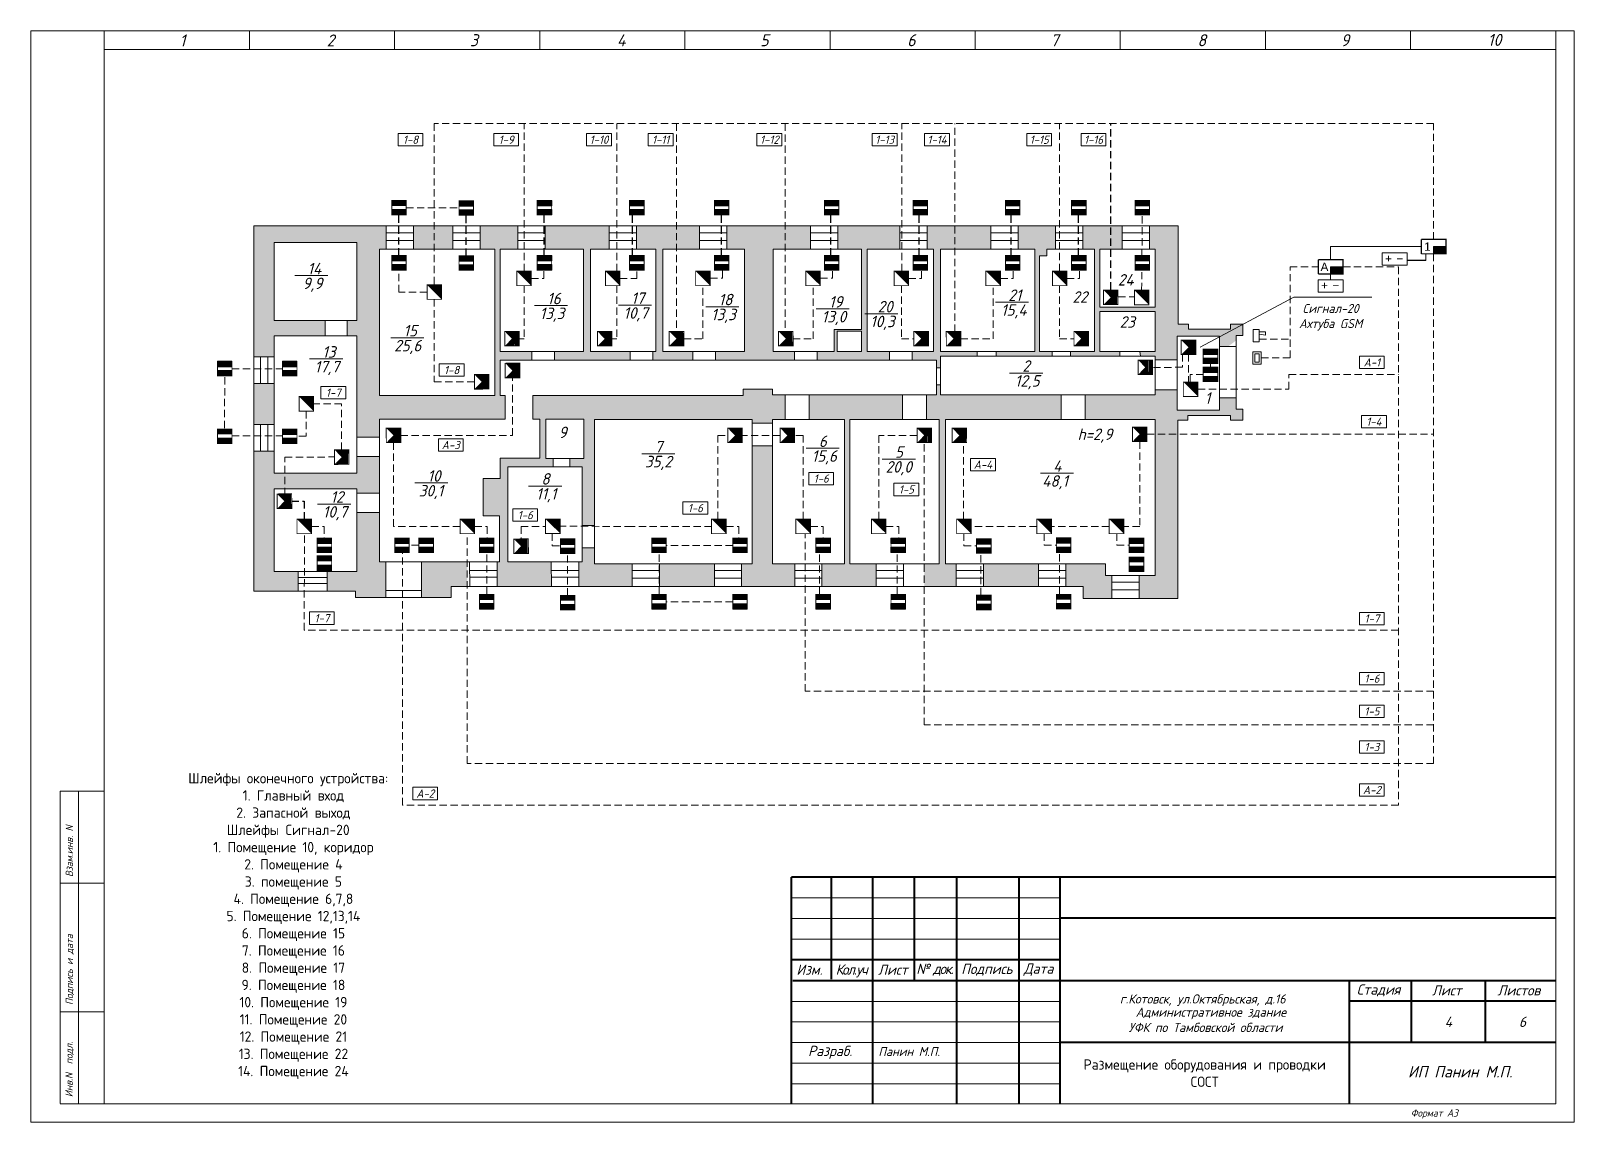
# Model space of a CAD drawing. Header units: inches. Extents: x -24 to 3888, y 393 to 1828.
# Drawn here: x 11.7 to 146.1, y 1275.1 to 1370.1 of the extents above; entities that cross this region are included whole.
import ezdxf

# ---------------------------------------------------------------- set-up
doc = ezdxf.new("R2010")
doc.units = ezdxf.units.IN
doc.header["$MEASUREMENT"] = 0
for name, pattern in [('Caddy_Solid', [0]), ('HIDDEN2', [4.7625, 3.175, -1.5875]), ('НЕВИДИМАЯ', [9.525, 6.35, -3.175])]:
    doc.linetypes.add(name, pattern=pattern)
doc.layers.get('0').transparency = 0.7
for name, color, linetype in [('BLK_12_THHN', 9, 'Continuous'), ('DESC', 7, 'Continuous'), ('LINK', 9, 'Continuous')]:
    doc.layers.add(name, color=color, linetype=linetype)
doc.styles.get("Standard").update_dxf_attribs({"font": 'GOST_Common Italic_0.ttf'})

msp = doc.modelspace()

# ---------------------------------------------------------------- texts
at = {"layer": 'DESC', "lineweight": 15}
for s, height, p in [('1', 1.05, (24.67, 1368.76)), ('2', 1.05, (37.47, 1368.76)), ('3', 1.05, (49.95, 1368.78)), ('4', 1.05, (62.75, 1368.78)), ('5', 1.05, (75.23, 1368.78)), ('6', 1.05, (88.03, 1368.78)), ('7', 1.05, (100.51, 1368.78)), ('8', 1.05, (113.31, 1368.78)), ('9', 1.05, (125.79, 1368.78)), ('10', 1.048, (138.59, 1368.81)), ('Формат А3', 0.629, (131.89, 1275.56))]:
    msp.add_text(s, height=height, dxfattribs=at).set_placement(p)
for s, p in [('Взам.инв. N', (15.38, 1296.43)), ('Подпись и дата', (15.38, 1285.28)), ('Инв.N  подл.', (15.35, 1277.26))]:
    msp.add_text(s, height=0.6288, rotation=90, dxfattribs=at).set_placement(p)
at = {"layer": 'DESC', "color": 0, "lineweight": 15, "attachment_point": 5}
for s, insert, char_height, width in [('1-8', (44.78, 1360.64), 0.72, 2.16), ('1-9', (53.11, 1360.64), 0.72, 2.16), ('1-10', (61.19, 1360.64), 0.72, 2.16), ('1-11', (66.56, 1360.64), 0.72, 2.16), ('1-12', (76.03, 1360.64), 0.72, 2.16), ('1-13', (86.07, 1360.64), 0.72, 2.16), ('1-14', (90.63, 1360.64), 0.72, 2.16), ('1-15', (99.53, 1360.64), 0.72, 2.16), ('1-16', (104.26, 1360.64), 0.72, 2.16), ('{\\fArial|b0|i0|c204|p34;1}', (133.34, 1351.33), 0.72, 1.08), ('{\\fArial|b0|i0|c204|p34;А}', (124.37, 1349.57), 0.72, 1.08), ('Сигнал-20\\PАхтуба GSM', (124.91, 1345.18), 0.787, 18.9), ('А-1', (128.5, 1341.25), 0.72, 2.16), ('1-8', (48.36, 1340.58), 0.72, 2.16), ('1-7', (38.05, 1338.61), 0.72, 2.16), ('1-4', (128.68, 1336.08), 0.72, 2.16), ('А-3', (48.28, 1334.05), 0.72, 2.16), ('А-4', (94.63, 1332.34), 0.72, 2.16), ('1-6', (80.54, 1331.13), 0.72, 2.16), ('1-5', (87.96, 1330.18), 0.72, 2.16), ('1-6', (54.77, 1327.95), 0.72, 2.16), ('1-6', (69.58, 1328.56), 0.72, 2.16), ('1-7', (37.06, 1318.97), 0.72, 2.16), ('1-7', (128.5, 1318.94), 0.72, 2.16), ('1-6', (128.5, 1313.71), 0.72, 2.16), ('1-5', (128.5, 1310.86), 0.72, 2.16), ('1-3', (128.5, 1307.75), 0.72, 2.16), ('{\\fGOST Common|b0|i0|c204|p34;Шлейфы оконечного устройства:\\P\\pi-2.7,l3.6,t3.6;1.^IГлавный вход\\P2.^IЗапасной выход\\P\\pi0,l0,tz;Шлейфы Сигнал-20\\P\\pi-2.7,l3.6,t3.6;1.^IПомещение 10, коридор\\P2.^IПомещение 4\\P3.^Iпомещение 5\\P4.^IПомещение 6,7,8\\P5.^IПомещение 12,13,14\\P6.^IПомещение 15\\P7.^IПомещение 16\\P8.^IПомещение 17\\P9.^IПомещение 18\\P10.^IПомещение 19\\P11.^IПомещение 20\\P12.^IПомещение 21\\P13.^IПомещение 22\\P14.^IПомещение 24}', (34.13, 1292.16), 0.9, 25.2), ('А-2', (46.06, 1303.7), 0.72, 2.16), ('А-2', (128.5, 1304.01), 0.72, 2.16), ('Дата', (99.47, 1288.36), 0.9, 3.6), ('Изм.', (79.52, 1288.36), 0.9, 3.4805), ('{\\T0.85;Кол.уч}', (83.16, 1288.25), 0.9, 3.6119), ('Лист', (86.78, 1288.36), 0.9, 3.6273), ('{\\T0.85;№ док.}', (90.43, 1288.36), 0.9, 3.6803), ('Подпись', (94.97, 1288.36), 0.9, 5.4), ('Стадия', (129.08, 1286.56), 0.9, 5.4), ('Лист', (135.02, 1286.56), 0.9, 6.48), ('Листов', (141.3, 1286.56), 0.9, 6.0943), ('4', (135.17, 1283.82), 0.9, 6.4543), ('6', (141.62, 1283.82), 0.9, 6.4543), ('Разраб.', (81.32, 1281.16), 0.9, 7.0924), ('{\\fGOST Common|b0|i0|c204|p34;Размещение оборудования и проводки\\PСОСТ}', (113.94, 1279.35), 0.9, 25.2)]:
    msp.add_mtext(s, dxfattribs=dict(at, insert=insert, char_height=char_height, width=width))
at = {"layer": 'DESC', "color": 0, "lineweight": 15, "attachment_point": 1}
for s, width, heights, insert, char_height in [('14', 2.7501, [0], (35.81, 1349.92), 1), ('\\pi0.52921;9,9', 2.7501, [0], (34.85, 1348.63), 1), ('24', 2.7501, [0], (106.38, 1348.94), 1), ('16', 2.7501, [0], (56.68, 1347.31), 1), ('17', 2.7501, [0], (64, 1347.34), 1), ('18', 2.7501, [0], (71.61, 1347.22), 1), ('19', 2.7501, [0], (81.22, 1347.02), 1), ('21', 2.7501, [0], (96.84, 1347.6), 1), ('22', 2.7501, [0], (102.42, 1347.44), 1), ('\\pi0.31065;13,3', 2.7501, [0], (55.72, 1346.02), 1), ('\\pi0.28792;10,7', 2.7501, [0], (63.04, 1346.05), 1), ('\\pi0.31065;13,3', 2.7501, [0], (70.65, 1345.92), 1), ('\\pi0.32807;13,0', 2.7501, [0], (80.26, 1345.73), 1), ('20', 2.7501, [0], (85.46, 1346.6), 1), ('\\pi0.32959;15,4', 2.7501, [0], (95.88, 1346.31), 1), ('15', 2.7501, [0], (44.17, 1344.51), 1), ('\\pi0.31065;10,3', 2.7501, [0], (84.5, 1345.31), 1), ('23', 2.7501, [0], (106.54, 1345.27), 1), ('13', 2.7501, [0], (37.1, 1342.66), 1), ('\\pi0.1436;25,6', 2.7501, [0], (43.21, 1343.21), 1), ('\\pi0.28792;17,7', 2.7501, [0], (36.14, 1341.37), 1), ('2', 2.7501, [0], (98.06, 1341.43), 1), ('\\pi0.31368;12,5', 2.7501, [0], (97.1, 1340.14), 1), ('1', 2.7501, [0], (113.95, 1338.64), 1), ('9', 2.7501, [0], (57.68, 1335.65), 1), ('6', 2.7501, [0], (80.34, 1334.88), 1), ('h=2,9', 2.7501, [0], (102.87, 1335.49), 1), ('7', 2.7501, [0], (66.04, 1334.4), 1), ('\\pi0.33981;15,6', 2.7501, [0], (79.38, 1333.59), 1), ('5', 2.7501, [0], (86.97, 1333.94), 1), ('\\pi0.11406;35,2', 2.7501, [0], (65.08, 1333.11), 1), ('\\pi0.13186;20,0', 2.7501, [0], (86.02, 1332.65), 1), ('4', 2.7501, [0], (100.75, 1332.72), 1), ('\\pi0.19512;30,1', 2.7501, [0], (45.3, 1330.57), 1), ('10', 2.7501, [0], (46.26, 1331.86), 1), ('8', 2.7501, [0], (56.17, 1331.6), 1), ('48,1', 2.7501, [0], (99.79, 1331.42), 1), ('12', 2.7501, [0], (37.81, 1330.03), 1), ('\\pi0.49512;11,1', 2.7501, [0], (55.22, 1330.3), 1), ('\\pi0.28792;10,7', 2.7501, [0], (36.85, 1328.73), 1), ('\\pi21.61715;г.Котовск, ул.Октябрьская, д.16', 59.1919, [0], (84.94, 1286.21), 0.8), ('\\pi22.62291; Административное здание \\P\\pi22.49473;УФК по Тамбовской области', 59.1919, [0], (84.82, 1285.06), 0.8), ('\\pi4.80835;ИП Панин М.П.', 17.9743, [1.74], (126.84, 1279.97), 1)]:
    msp.add_mtext_dynamic_manual_height_columns(s, width=width, gutter_width=1, heights=heights, dxfattribs=dict(at, insert=insert, char_height=char_height))
at = {"layer": 'DESC', "lineweight": 15, "insert": (88.2, 1281.23), "char_height": 0.787, "width": 6.3, "attachment_point": 5}
msp.add_mtext('Панин М.П.', dxfattribs=at)

# ---------------------------------------------------------------- blocks, each defined once
blk = doc.blocks.new('Объем')
at = {"const_width": 0.2}
blk.add_lwpolyline([(0, 0), (0, 3), (3, 3), (3, 0)], close=True, dxfattribs=at)
for points in [[(0.21, 2.94), (0.21, 0.09)], [(0.41, 2.94), (0.41, 0.09)], [(0.61, 2.94), (0.61, 0.09)], [(0.8, 2.94), (0.8, 0.09)], [(1.01, 2.94), (1.01, 0.09)], [(1.21, 2.94), (1.21, 0.09)], [(1.39, 1.52), (2.81, 2.97)], [(1.39, 2.94), (1.39, 0.09)], [(1.39, 1.48), (2.82, 0.03)], [(1.56, 2.93), (1.56, 1.76)], [(1.56, 0.09), (1.56, 1.25)], [(1.74, 0.06), (1.74, 1.05)], [(1.76, 2.94), (1.76, 1.94)], [(1.94, 2.95), (1.94, 2.15)], [(1.94, 0.06), (1.94, 0.87)], [(2.13, 2.93), (2.13, 2.33)], [(2.13, 0.05), (2.13, 0.66)], [(2.3, 2.93), (2.3, 2.52)], [(2.31, 0.06), (2.31, 0.48)], [(2.49, 2.94), (2.49, 2.7)], [(2.49, 0.07), (2.49, 0.29)]]:
    blk.add_lwpolyline(points, dxfattribs=at)
blk = doc.blocks.new('Звуковой')
blk.add_lwpolyline([(0.1, 2.9, 0, 4, 0), (1.5, 1.51, 4, 4, 0)], format="xyseb")
at = {"const_width": 0.2}
blk.add_lwpolyline([(0, 0), (0, 3), (3, 3), (3, 0)], close=True, dxfattribs=at)

# ---------------------------------------------------------------- hatches: boundary and pattern name
at = {"layer": 'DESC', "lineweight": 15}
h = msp.add_hatch(color=0, dxfattribs=at)
h.dxf.hatch_style = 1
h.paths.add_polyline_path([(43.15, 1354.56), (43.15, 1354.09), (44.41, 1354.09), (44.41, 1354.56)])
h.paths.add_polyline_path([(44.41, 1354.88), (44.41, 1355.35), (43.15, 1355.35), (43.15, 1354.88)])
h = msp.add_hatch(color=0, dxfattribs=at)
h.dxf.hatch_style = 1
h.paths.add_polyline_path([(49, 1354.54), (49, 1354.07), (50.26, 1354.07), (50.26, 1354.54)])
h.paths.add_polyline_path([(50.26, 1354.86), (50.26, 1355.33), (49, 1355.33), (49, 1354.86)])
h = msp.add_hatch(color=0, dxfattribs=at)
h.dxf.hatch_style = 1
h.paths.add_polyline_path([(55.81, 1354.56), (55.81, 1354.09), (57.07, 1354.09), (57.07, 1354.56)])
h.paths.add_polyline_path([(57.07, 1354.88), (57.07, 1355.35), (55.81, 1355.35), (55.81, 1354.88)])
h = msp.add_hatch(color=0, dxfattribs=at)
h.dxf.hatch_style = 1
h.paths.add_polyline_path([(63.86, 1354.56), (63.86, 1354.09), (65.12, 1354.09), (65.12, 1354.56)])
h.paths.add_polyline_path([(65.12, 1354.88), (65.12, 1355.35), (63.86, 1355.35), (63.86, 1354.88)])
h = msp.add_hatch(color=0, dxfattribs=at)
h.dxf.hatch_style = 1
h.paths.add_polyline_path([(71.25, 1354.56), (71.25, 1354.09), (72.51, 1354.09), (72.51, 1354.56)])
h.paths.add_polyline_path([(72.51, 1354.88), (72.51, 1355.35), (71.25, 1355.35), (71.25, 1354.88)])
h = msp.add_hatch(color=0, dxfattribs=at)
h.dxf.hatch_style = 1
h.paths.add_polyline_path([(80.83, 1354.56), (80.83, 1354.09), (82.09, 1354.09), (82.09, 1354.56)])
h.paths.add_polyline_path([(82.09, 1354.88), (82.09, 1355.35), (80.83, 1355.35), (80.83, 1354.88)])
h = msp.add_hatch(color=0, dxfattribs=at)
h.dxf.hatch_style = 1
h.paths.add_polyline_path([(88.55, 1354.56), (88.55, 1354.09), (89.81, 1354.09), (89.81, 1354.56)])
h.paths.add_polyline_path([(89.81, 1354.88), (89.81, 1355.35), (88.55, 1355.35), (88.55, 1354.88)])
h = msp.add_hatch(color=0, dxfattribs=at)
h.dxf.hatch_style = 1
h.paths.add_polyline_path([(96.58, 1354.56), (96.58, 1354.09), (97.84, 1354.09), (97.84, 1354.56)])
h.paths.add_polyline_path([(97.84, 1354.88), (97.84, 1355.35), (96.58, 1355.35), (96.58, 1354.88)])
h = msp.add_hatch(color=0, dxfattribs=at)
h.dxf.hatch_style = 1
h.paths.add_polyline_path([(102.35, 1354.56), (102.35, 1354.09), (103.61, 1354.09), (103.61, 1354.56)])
h.paths.add_polyline_path([(103.61, 1354.88), (103.61, 1355.35), (102.35, 1355.35), (102.35, 1354.88)])
h = msp.add_hatch(color=0, dxfattribs=at)
h.dxf.hatch_style = 1
h.paths.add_polyline_path([(107.88, 1354.56), (107.88, 1354.09), (109.14, 1354.09), (109.14, 1354.56)])
h.paths.add_polyline_path([(109.14, 1354.88), (109.14, 1355.35), (107.88, 1355.35), (107.88, 1354.88)])
h = msp.add_hatch(color=0, dxfattribs=at)
h.dxf.hatch_style = 1
h.paths.add_polyline_path([(37.34, 1344.91), (32.89, 1344.91), (32.89, 1351.69), (40.09, 1351.69), (40.09, 1344.91), (39.26, 1344.91), (39.26, 1343.57), (40.09, 1343.57), (40.09, 1334.74), (42.08, 1334.74), (42.08, 1336.29), (53.02, 1336.29), (53.02, 1338.37), (52.59, 1338.37), (52.59, 1341.45), (55.34, 1341.45), (55.34, 1342.21), (52.59, 1342.21), (52.59, 1351.12), (54.11, 1351.12), (54.11, 1353.13), (50.83, 1353.13), (50.83, 1351.12), (52.13, 1351.12), (52.13, 1338.37), (42.08, 1338.37), (42.08, 1351.12), (42.67, 1351.12), (42.67, 1353.13), (31.36, 1353.13), (31.14, 1353.13), (31.14, 1341.74), (32.89, 1341.74), (32.89, 1343.57), (37.34, 1343.57)])
h.paths.add_polyline_path([(46.85, 1353.13), (45.05, 1353.13), (45.05, 1351.12), (46.85, 1351.12)], flags=17)
h.paths.add_polyline_path([(48.46, 1353.13), (46.85, 1353.13), (46.85, 1351.12), (48.46, 1351.12)], flags=17)
h.paths.add_polyline_path([(62.07, 1353.13), (56.49, 1353.13), (56.49, 1351.12), (59.85, 1351.12), (59.85, 1342.21), (57.31, 1342.21), (57.31, 1341.45), (63.92, 1341.45), (63.92, 1342.21), (60.45, 1342.21), (60.45, 1351.12), (62.07, 1351.12)])
h.paths.add_polyline_path([(67.93, 1353.13), (64.45, 1353.13), (64.45, 1351.12), (66.15, 1351.12), (66.15, 1342.21), (65.89, 1342.21), (65.89, 1341.45), (69.37, 1341.45), (69.37, 1342.21), (66.76, 1342.21), (66.76, 1351.12), (67.93, 1351.12)])
h.paths.add_polyline_path([(69.94, 1353.13), (67.93, 1353.13), (67.93, 1351.12), (69.94, 1351.12)])
h.paths.add_polyline_path([(77.4, 1353.13), (72.32, 1353.13), (72.32, 1351.12), (73.87, 1351.12), (73.87, 1342.21), (71.34, 1342.21), (71.34, 1341.45), (78.23, 1341.45), (78.23, 1342.21), (76.36, 1342.21), (76.36, 1351.12), (77.4, 1351.12)])
h.paths.add_polyline_path([(79.62, 1353.13), (77.4, 1353.13), (77.4, 1351.12), (79.62, 1351.12)])
h.paths.add_polyline_path([(87.39, 1353.13), (81.99, 1353.13), (81.99, 1351.12), (84.04, 1351.12), (84.04, 1344.12), (81.68, 1344.12), (81.68, 1342.21), (80.2, 1342.21), (80.2, 1341.45), (86.5, 1341.45), (86.5, 1342.21), (84.56, 1342.21), (84.56, 1351.12), (87.39, 1351.12)])
h.paths.add_polyline_path([(84.04, 1343.96), (84.04, 1342.21), (81.94, 1342.21), (81.94, 1343.96)], flags=16)
h.paths.add_polyline_path([(92.19, 1353.13), (89.76, 1353.13), (89.76, 1351.12), (90.31, 1351.12), (90.31, 1342.21), (88.47, 1342.21), (88.47, 1341.45), (90.57, 1341.45), (90.57, 1340.77), (90.92, 1340.77), (90.92, 1341.78), (94.12, 1341.78), (94.12, 1342.21), (90.92, 1342.21), (90.92, 1351.12), (92.19, 1351.12)])
h.paths.add_polyline_path([(95.32, 1353.13), (92.19, 1353.13), (92.19, 1351.12), (95.32, 1351.12)])
h.paths.add_polyline_path([(100.96, 1353.13), (97.7, 1353.13), (97.7, 1351.12), (99.16, 1351.12), (99.16, 1342.21), (95.77, 1342.21), (95.77, 1341.78), (100.67, 1341.78), (100.67, 1342.21), (99.54, 1342.21), (99.54, 1350.52), (100.19, 1350.52), (100.19, 1351.12), (100.96, 1351.12)])
h.paths.add_polyline_path([(106.76, 1353.13), (103.33, 1353.13), (103.33, 1351.12), (104.34, 1351.12), (104.34, 1342.21), (102.25, 1342.21), (102.25, 1341.78), (106.55, 1341.78), (106.55, 1342.21), (104.81, 1342.21), (104.81, 1345.69), (109.64, 1345.69), (109.64, 1342.21), (108.29, 1342.21), (108.35, 1341.78), (109.64, 1341.78), (109.64, 1341.47), (111.55, 1341.47), (111.55, 1343.54), (115.24, 1343.54), (115.24, 1342.63), (115.98, 1342.63), (116.69, 1343.17), (116.69, 1343.58), (117.24, 1343.58), (117.25, 1343.59), (117.25, 1344.59), (116.18, 1344.59), (116.18, 1344.14), (112.54, 1344.14), (112.54, 1344.59), (111.63, 1344.59), (111.63, 1353.13), (109.14, 1353.13), (109.14, 1351.12), (109.64, 1351.12), (109.64, 1346.05), (104.81, 1346.05), (104.81, 1351.12), (106.76, 1351.12)])
h.paths.add_polyline_path([(111.55, 1338.86), (109.64, 1338.86), (109.64, 1338.41), (103.53, 1338.41), (103.53, 1336.28), (109.64, 1336.28), (109.64, 1336.2), (109.64, 1334.99), (111.59, 1334.99), (111.59, 1336.21), (112.46, 1336.21), (112.46, 1336.62), (116.18, 1336.62), (116.18, 1336.21), (117.25, 1336.21), (117.25, 1337.18), (116.69, 1337.18), (116.69, 1338.15), (115.24, 1338.15), (115.24, 1337.1), (111.55, 1337.1)])
h.paths.add_polyline_path([(101.44, 1338.41), (90.92, 1338.41), (90.92, 1339.3), (90.57, 1339.3), (90.57, 1338.41), (89.72, 1338.41), (89.72, 1336.28), (90.81, 1336.28), (90.81, 1323.7), (89.52, 1323.7), (89.52, 1321.74), (92.31, 1321.74), (92.31, 1323.7), (91.36, 1323.7), (91.36, 1336.28), (101.44, 1336.28)])
h.paths.add_polyline_path([(87.63, 1338.41), (79.48, 1338.41), (79.48, 1336.28), (82.58, 1336.28), (82.58, 1323.7), (80.61, 1323.7), (80.61, 1321.74), (85.34, 1321.74), (85.34, 1323.7), (83.05, 1323.7), (83.05, 1336.28), (87.63, 1336.28)])
h.paths.add_polyline_path([(77.4, 1338.41), (76.29, 1338.41), (76.29, 1338.93), (73.76, 1338.93), (73.76, 1338.37), (55.43, 1338.37), (55.43, 1336.29), (56.05, 1336.29), (56.05, 1332.9), (52.58, 1332.9), (52.58, 1331.14), (51.09, 1331.14), (51.09, 1327.89), (52.53, 1327.89), (52.53, 1323.88), (52.31, 1323.88), (52.31, 1321.74), (57.06, 1321.74), (57.02, 1323.88), (53.24, 1323.88), (53.24, 1332.15), (57.21, 1332.15), (57.21, 1332.87), (56.57, 1332.87), (56.57, 1336.29), (59.88, 1336.29), (59.88, 1332.87), (58.64, 1332.87), (58.64, 1332.15), (59.73, 1332.15), (59.73, 1327.05), (60.79, 1327.05), (60.79, 1336.28), (74.52, 1336.28), (74.52, 1335.96), (76.29, 1335.96), (76.29, 1336.28), (77.4, 1336.28)])
h.paths.add_polyline_path([(78.24, 1323.7), (76.29, 1323.7), (76.29, 1333.98), (74.52, 1333.98), (74.52, 1323.7), (73.61, 1323.7), (73.61, 1321.74), (78.24, 1321.74)])
h.paths.add_polyline_path([(71.24, 1323.7), (66.45, 1323.7), (66.45, 1321.74), (71.24, 1321.74)], flags=17)
h.paths.add_polyline_path([(64.08, 1323.7), (60.79, 1323.7), (60.79, 1325.11), (59.73, 1325.11), (59.73, 1323.88), (59.43, 1323.88), (59.43, 1321.74), (64.08, 1321.74)], flags=17)
h.paths.add_polyline_path([(99.48, 1323.7), (94.68, 1323.7), (94.68, 1321.74), (99.48, 1321.74)], flags=17)
h.paths.add_polyline_path([(105.85, 1322.69), (105.31, 1322.69), (105.31, 1323.7), (101.85, 1323.7), (101.85, 1321.74), (103.37, 1321.74), (103.37, 1320.69), (105.85, 1320.69)])
h.paths.add_polyline_path([(111.59, 1334.99), (109.64, 1334.99), (109.64, 1322.69), (108.23, 1322.69), (108.23, 1320.69), (111.59, 1320.69)])
h.paths.add_polyline_path([(49.72, 1323.88), (45.74, 1323.88), (45.74, 1320.77), (48.33, 1320.77), (48.33, 1321.74), (49.72, 1321.74)])
h.paths.add_polyline_path([(42.64, 1323.88), (42.08, 1323.88), (42.08, 1328.18), (40.09, 1328.18), (40.09, 1323.04), (37.51, 1323.04), (37.51, 1321.31), (39.98, 1321.31), (39.98, 1320.77), (42.64, 1320.77)])
h.paths.add_polyline_path([(42.08, 1333.04), (40.09, 1333.04), (40.09, 1331.59), (35.52, 1331.59), (35.52, 1330.24), (40.09, 1330.24), (40.09, 1329.87), (42.08, 1329.87)])
h.paths.add_polyline_path([(32.89, 1339.41), (31.14, 1339.41), (31.14, 1335.85), (32.89, 1335.85)], flags=17)
h.paths.add_polyline_path([(32.89, 1330.24), (35.52, 1330.24), (35.52, 1331.59), (32.89, 1331.59), (32.89, 1333.52), (31.14, 1333.52), (31.14, 1321.31), (34.98, 1321.31), (34.98, 1323.04), (32.89, 1323.04)])
for points in [[(133.88, 1351.33), (133.88, 1350.7), (134.96, 1350.7), (134.96, 1351.33)], [(124.91, 1349.57), (124.91, 1348.94), (125.99, 1348.94), (125.99, 1349.57)]]:
    msp.add_hatch(color=0, dxfattribs=at).paths.add_polyline_path(points)
h = msp.add_hatch(color=0, dxfattribs=at)
h.dxf.hatch_style = 1
h.paths.add_polyline_path([(43.15, 1349.76), (43.15, 1349.29), (44.41, 1349.29), (44.41, 1349.76)])
h.paths.add_polyline_path([(44.41, 1350.08), (44.41, 1350.55), (43.15, 1350.55), (43.15, 1350.08)])
h = msp.add_hatch(color=0, dxfattribs=at)
h.dxf.hatch_style = 1
h.paths.add_polyline_path([(49, 1349.74), (49, 1349.27), (50.26, 1349.27), (50.26, 1349.74)])
h.paths.add_polyline_path([(50.26, 1350.06), (50.26, 1350.53), (49, 1350.53), (49, 1350.06)])
h = msp.add_hatch(color=0, dxfattribs=at)
h.dxf.hatch_style = 1
h.paths.add_polyline_path([(55.81, 1349.76), (55.81, 1349.29), (57.07, 1349.29), (57.07, 1349.76)])
h.paths.add_polyline_path([(57.07, 1350.08), (57.07, 1350.55), (55.81, 1350.55), (55.81, 1350.08)])
h = msp.add_hatch(color=0, dxfattribs=at)
h.dxf.hatch_style = 1
h.paths.add_polyline_path([(63.86, 1349.76), (63.86, 1349.29), (65.12, 1349.29), (65.12, 1349.76)])
h.paths.add_polyline_path([(65.12, 1350.08), (65.12, 1350.55), (63.86, 1350.55), (63.86, 1350.08)])
h = msp.add_hatch(color=0, dxfattribs=at)
h.dxf.hatch_style = 1
h.paths.add_polyline_path([(71.25, 1349.76), (71.25, 1349.29), (72.51, 1349.29), (72.51, 1349.76)])
h.paths.add_polyline_path([(72.51, 1350.08), (72.51, 1350.55), (71.25, 1350.55), (71.25, 1350.08)])
h = msp.add_hatch(color=0, dxfattribs=at)
h.dxf.hatch_style = 1
h.paths.add_polyline_path([(80.83, 1349.76), (80.83, 1349.29), (82.09, 1349.29), (82.09, 1349.76)])
h.paths.add_polyline_path([(82.09, 1350.08), (82.09, 1350.55), (80.83, 1350.55), (80.83, 1350.08)])
h = msp.add_hatch(color=0, dxfattribs=at)
h.dxf.hatch_style = 1
h.paths.add_polyline_path([(88.55, 1349.76), (88.55, 1349.29), (89.81, 1349.29), (89.81, 1349.76)])
h.paths.add_polyline_path([(89.81, 1350.08), (89.81, 1350.55), (88.55, 1350.55), (88.55, 1350.08)])
h = msp.add_hatch(color=0, dxfattribs=at)
h.dxf.hatch_style = 1
h.paths.add_polyline_path([(96.58, 1349.76), (96.58, 1349.29), (97.84, 1349.29), (97.84, 1349.76)])
h.paths.add_polyline_path([(97.84, 1350.08), (97.84, 1350.55), (96.58, 1350.55), (96.58, 1350.08)])
h = msp.add_hatch(color=0, dxfattribs=at)
h.dxf.hatch_style = 1
h.paths.add_polyline_path([(102.35, 1349.76), (102.35, 1349.29), (103.61, 1349.29), (103.61, 1349.76)])
h.paths.add_polyline_path([(103.61, 1350.08), (103.61, 1350.55), (102.35, 1350.55), (102.35, 1350.08)])
h = msp.add_hatch(color=0, dxfattribs=at)
h.dxf.hatch_style = 1
h.paths.add_polyline_path([(107.88, 1349.76), (107.88, 1349.29), (109.14, 1349.29), (109.14, 1349.76)])
h.paths.add_polyline_path([(109.14, 1350.08), (109.14, 1350.55), (107.88, 1350.55), (107.88, 1350.08)])
h = msp.add_hatch(color=0, dxfattribs=at)
h.dxf.hatch_style = 1
h.paths.add_polyline_path([(27.97, 1340.55), (27.97, 1340.08), (29.23, 1340.08), (29.23, 1340.55)])
h.paths.add_polyline_path([(29.23, 1340.87), (29.23, 1341.34), (27.97, 1341.34), (27.97, 1340.87)])
h = msp.add_hatch(color=0, dxfattribs=at)
h.dxf.hatch_style = 1
h.paths.add_polyline_path([(33.63, 1340.55), (33.63, 1340.08), (34.89, 1340.08), (34.89, 1340.55)])
h.paths.add_polyline_path([(34.89, 1340.87), (34.89, 1341.34), (33.63, 1341.34), (33.63, 1340.87)])
h = msp.add_hatch(color=0, dxfattribs=at)
h.dxf.hatch_style = 1
h.paths.add_polyline_path([(113.82, 1341.61), (113.82, 1341.15), (115.08, 1341.15), (115.08, 1341.61)])
h.paths.add_polyline_path([(115.08, 1341.94), (115.08, 1342.41), (113.82, 1342.41), (113.82, 1341.94)])
h = msp.add_hatch(color=0, dxfattribs=at)
h.dxf.hatch_style = 1
h.paths.add_polyline_path([(113.82, 1340.03), (113.82, 1339.57), (115.08, 1339.57), (115.08, 1340.03)])
h.paths.add_polyline_path([(115.08, 1340.36), (115.08, 1340.83), (113.82, 1340.83), (113.82, 1340.36)])
h = msp.add_hatch(color=0, dxfattribs=at)
h.dxf.hatch_style = 1
h.paths.add_polyline_path([(27.97, 1334.65), (27.97, 1334.18), (29.23, 1334.18), (29.23, 1334.65)])
h.paths.add_polyline_path([(29.23, 1334.97), (29.23, 1335.44), (27.97, 1335.44), (27.97, 1334.97)])
h = msp.add_hatch(color=0, dxfattribs=at)
h.dxf.hatch_style = 1
h.paths.add_polyline_path([(33.63, 1334.65), (33.63, 1334.18), (34.89, 1334.18), (34.89, 1334.65)])
h.paths.add_polyline_path([(34.89, 1334.97), (34.89, 1335.44), (33.63, 1335.44), (33.63, 1334.97)])
h = msp.add_hatch(color=0, dxfattribs=at)
h.dxf.hatch_style = 1
h.paths.add_polyline_path([(36.65, 1325.16), (36.65, 1324.69), (37.91, 1324.69), (37.91, 1325.16)])
h.paths.add_polyline_path([(37.91, 1325.48), (37.91, 1325.95), (36.65, 1325.95), (36.65, 1325.48)])
h = msp.add_hatch(color=0, dxfattribs=at)
h.dxf.hatch_style = 1
h.paths.add_polyline_path([(43.4, 1325.16), (43.4, 1324.69), (44.66, 1324.69), (44.66, 1325.16)])
h.paths.add_polyline_path([(44.66, 1325.48), (44.66, 1325.95), (43.4, 1325.95), (43.4, 1325.48)])
h = msp.add_hatch(color=0, dxfattribs=at)
h.dxf.hatch_style = 1
h.paths.add_polyline_path([(45.51, 1325.16), (45.51, 1324.69), (46.77, 1324.69), (46.77, 1325.16)])
h.paths.add_polyline_path([(46.77, 1325.48), (46.77, 1325.95), (45.51, 1325.95), (45.51, 1325.48)])
h = msp.add_hatch(color=0, dxfattribs=at)
h.dxf.hatch_style = 1
h.paths.add_polyline_path([(50.78, 1325.16), (50.78, 1324.69), (52.04, 1324.69), (52.04, 1325.16)])
h.paths.add_polyline_path([(52.04, 1325.48), (52.04, 1325.95), (50.78, 1325.95), (50.78, 1325.48)])
h = msp.add_hatch(color=0, dxfattribs=at)
h.dxf.hatch_style = 1
h.paths.add_polyline_path([(57.83, 1325.08), (57.83, 1324.61), (59.09, 1324.61), (59.09, 1325.08)])
h.paths.add_polyline_path([(59.09, 1325.4), (59.09, 1325.87), (57.83, 1325.87), (57.83, 1325.4)])
h = msp.add_hatch(color=0, dxfattribs=at)
h.dxf.hatch_style = 1
h.paths.add_polyline_path([(65.79, 1325.15), (65.79, 1324.68), (67.05, 1324.68), (67.05, 1325.15)])
h.paths.add_polyline_path([(67.05, 1325.48), (67.05, 1325.94), (65.79, 1325.94), (65.79, 1325.48)])
h = msp.add_hatch(color=0, dxfattribs=at)
h.dxf.hatch_style = 1
h.paths.add_polyline_path([(72.84, 1325.15), (72.84, 1324.68), (74.1, 1324.68), (74.1, 1325.15)])
h.paths.add_polyline_path([(74.1, 1325.48), (74.1, 1325.94), (72.84, 1325.94), (72.84, 1325.48)])
h = msp.add_hatch(color=0, dxfattribs=at)
h.dxf.hatch_style = 1
h.paths.add_polyline_path([(80.08, 1325.16), (80.08, 1324.69), (81.34, 1324.69), (81.34, 1325.16)])
h.paths.add_polyline_path([(81.34, 1325.48), (81.34, 1325.95), (80.08, 1325.95), (80.08, 1325.48)])
h = msp.add_hatch(color=0, dxfattribs=at)
h.dxf.hatch_style = 1
h.paths.add_polyline_path([(86.62, 1325.16), (86.62, 1324.69), (87.88, 1324.69), (87.88, 1325.16)])
h.paths.add_polyline_path([(87.88, 1325.48), (87.88, 1325.95), (86.62, 1325.95), (86.62, 1325.48)])
h = msp.add_hatch(color=0, dxfattribs=at)
h.dxf.hatch_style = 1
h.paths.add_polyline_path([(94.08, 1325.1), (94.08, 1324.63), (95.34, 1324.63), (95.34, 1325.1)])
h.paths.add_polyline_path([(95.34, 1325.42), (95.34, 1325.89), (94.08, 1325.89), (94.08, 1325.42)])
h = msp.add_hatch(color=0, dxfattribs=at)
h.dxf.hatch_style = 1
h.paths.add_polyline_path([(101.02, 1325.17), (101.02, 1324.7), (102.28, 1324.7), (102.28, 1325.17)])
h.paths.add_polyline_path([(102.28, 1325.49), (102.28, 1325.96), (101.02, 1325.96), (101.02, 1325.49)])
h = msp.add_hatch(color=0, dxfattribs=at)
h.dxf.hatch_style = 1
h.paths.add_polyline_path([(107.37, 1325.16), (107.37, 1324.69), (108.63, 1324.69), (108.63, 1325.16)])
h.paths.add_polyline_path([(108.63, 1325.48), (108.63, 1325.95), (107.37, 1325.95), (107.37, 1325.48)])
h = msp.add_hatch(color=0, dxfattribs=at)
h.dxf.hatch_style = 1
h.paths.add_polyline_path([(36.65, 1323.6), (36.65, 1323.13), (37.91, 1323.13), (37.91, 1323.6)])
h.paths.add_polyline_path([(37.91, 1323.92), (37.91, 1324.39), (36.65, 1324.39), (36.65, 1323.92)])
h = msp.add_hatch(color=0, dxfattribs=at)
h.dxf.hatch_style = 1
h.paths.add_polyline_path([(107.37, 1323.5), (107.37, 1323.03), (108.63, 1323.03), (108.63, 1323.5)])
h.paths.add_polyline_path([(108.63, 1323.83), (108.63, 1324.29), (107.37, 1324.29), (107.37, 1323.83)])
h = msp.add_hatch(color=0, dxfattribs=at)
h.dxf.hatch_style = 1
h.paths.add_polyline_path([(50.78, 1320.24), (50.78, 1319.77), (52.04, 1319.77), (52.04, 1320.24)])
h.paths.add_polyline_path([(52.04, 1320.56), (52.04, 1321.03), (50.78, 1321.03), (50.78, 1320.56)])
h = msp.add_hatch(color=0, dxfattribs=at)
h.dxf.hatch_style = 1
h.paths.add_polyline_path([(57.83, 1320.16), (57.83, 1319.69), (59.09, 1319.69), (59.09, 1320.16)])
h.paths.add_polyline_path([(59.09, 1320.49), (59.09, 1320.95), (57.83, 1320.95), (57.83, 1320.49)])
h = msp.add_hatch(color=0, dxfattribs=at)
h.dxf.hatch_style = 1
h.paths.add_polyline_path([(65.79, 1320.23), (65.79, 1319.77), (67.05, 1319.77), (67.05, 1320.23)])
h.paths.add_polyline_path([(67.05, 1320.56), (67.05, 1321.03), (65.79, 1321.03), (65.79, 1320.56)])
h = msp.add_hatch(color=0, dxfattribs=at)
h.dxf.hatch_style = 1
h.paths.add_polyline_path([(72.84, 1320.23), (72.84, 1319.77), (74.1, 1319.77), (74.1, 1320.23)])
h.paths.add_polyline_path([(74.1, 1320.56), (74.1, 1321.03), (72.84, 1321.03), (72.84, 1320.56)])
h = msp.add_hatch(color=0, dxfattribs=at)
h.dxf.hatch_style = 1
h.paths.add_polyline_path([(80.08, 1320.24), (80.08, 1319.77), (81.34, 1319.77), (81.34, 1320.24)])
h.paths.add_polyline_path([(81.34, 1320.56), (81.34, 1321.03), (80.08, 1321.03), (80.08, 1320.56)])
h = msp.add_hatch(color=0, dxfattribs=at)
h.dxf.hatch_style = 1
h.paths.add_polyline_path([(86.62, 1320.24), (86.62, 1319.77), (87.88, 1319.77), (87.88, 1320.24)])
h.paths.add_polyline_path([(87.88, 1320.56), (87.88, 1321.03), (86.62, 1321.03), (86.62, 1320.56)])
h = msp.add_hatch(color=0, dxfattribs=at)
h.dxf.hatch_style = 1
h.paths.add_polyline_path([(94.08, 1320.18), (94.08, 1319.71), (95.34, 1319.71), (95.34, 1320.18)])
h.paths.add_polyline_path([(95.34, 1320.51), (95.34, 1320.97), (94.08, 1320.97), (94.08, 1320.51)])
h = msp.add_hatch(color=0, dxfattribs=at)
h.dxf.hatch_style = 1
h.paths.add_polyline_path([(101.02, 1320.25), (101.02, 1319.78), (102.28, 1319.78), (102.28, 1320.25)])
h.paths.add_polyline_path([(102.28, 1320.57), (102.28, 1321.04), (101.02, 1321.04), (101.02, 1320.57)])

# ---------------------------------------------------------------- linework, layer by layer
at = {"layer": 'BLK_12_THHN', "color": 0, "linetype": 'HIDDEN2', "ltscale": 0.2}
for p, q in [((105.77, 1347.59), (105.77, 1362.04)), ((43.77, 1350.55), (43.77, 1354.09)), ((49.61, 1350.53), (49.61, 1354.07)), ((56.43, 1350.55), (56.43, 1354.09)), ((64.1, 1350.55), (64.1, 1354.09)), ((71.87, 1350.55), (71.87, 1354.09)), ((81.37, 1350.55), (81.37, 1354.09)), ((89.06, 1350.55), (89.06, 1354.09)), ((97.1, 1350.55), (97.1, 1354.09)), ((102.96, 1350.55), (102.96, 1354.09))]:
    msp.add_line(p, q, dxfattribs=at)
at = {"layer": 'BLK_12_THHN', "color": 0, "lineweight": 15}
for p, q in [((31.14, 1321.31), (31.14, 1353.13)), ((31.14, 1353.13), (31.36, 1353.13)), ((31.36, 1353.13), (111.63, 1353.13)), ((42.67, 1353.13), (42.67, 1351.12)), ((42.67, 1352.53), (45.05, 1352.53)), ((45.05, 1353.13), (45.05, 1351.12)), ((48.46, 1353.13), (48.46, 1351.12)), ((48.46, 1352.53), (50.83, 1352.53)), ((50.83, 1353.13), (50.83, 1351.12)), ((54.11, 1353.13), (54.11, 1351.12)), ((54.11, 1352.53), (56.49, 1352.53)), ((56.49, 1353.13), (56.49, 1351.12)), ((62.07, 1353.13), (62.07, 1351.12)), ((62.07, 1352.53), (64.45, 1352.53)), ((64.45, 1353.13), (64.45, 1351.12)), ((69.94, 1353.13), (69.94, 1351.12)), ((69.94, 1352.53), (72.32, 1352.53)), ((72.32, 1353.13), (72.32, 1351.12)), ((79.62, 1353.13), (79.62, 1351.12)), ((79.62, 1352.53), (81.99, 1352.53)), ((81.99, 1353.13), (81.99, 1351.12)), ((87.39, 1353.13), (87.39, 1351.12)), ((87.39, 1352.53), (89.76, 1352.53)), ((89.76, 1353.13), (89.76, 1351.12)), ((95.32, 1353.13), (95.32, 1351.12)), ((95.32, 1352.53), (97.7, 1352.53)), ((97.7, 1353.13), (97.7, 1351.12)), ((100.96, 1353.13), (100.96, 1351.12)), ((100.96, 1352.53), (103.33, 1352.53)), ((103.33, 1353.13), (103.33, 1351.12)), ((106.76, 1353.13), (106.76, 1351.12)), ((106.76, 1352.53), (109.14, 1352.53)), ((109.14, 1353.13), (109.14, 1351.12)), ((111.63, 1353.13), (111.63, 1344.59)), ((32.89, 1351.69), (40.09, 1351.69)), ((32.89, 1344.91), (32.89, 1351.69)), ((40.09, 1351.69), (40.09, 1344.91)), ((42.08, 1351.12), (52.13, 1351.12)), ((42.08, 1338.37), (42.08, 1351.12)), ((42.67, 1351.87), (45.05, 1351.87)), ((48.46, 1351.87), (50.83, 1351.87)), ((52.13, 1351.12), (52.13, 1338.37)), ((52.59, 1351.12), (59.85, 1351.12)), ((52.59, 1342.21), (52.59, 1351.12)), ((54.11, 1351.87), (56.49, 1351.87)), ((59.85, 1351.12), (59.85, 1342.21)), ((60.45, 1351.12), (60.45, 1342.21)), ((66.15, 1351.12), (60.45, 1351.12)), ((62.07, 1351.87), (64.45, 1351.87)), ((66.15, 1342.21), (66.15, 1351.12)), ((66.76, 1351.12), (66.76, 1342.21)), ((73.87, 1351.12), (66.76, 1351.12)), ((69.94, 1351.87), (72.32, 1351.87)), ((73.87, 1342.21), (73.87, 1351.12)), ((76.36, 1351.12), (76.36, 1342.21)), ((84.04, 1351.12), (76.36, 1351.12)), ((79.62, 1351.87), (81.99, 1351.87)), ((84.04, 1344.12), (84.04, 1351.12)), ((84.56, 1351.12), (84.56, 1342.21)), ((90.31, 1351.12), (84.56, 1351.12)), ((87.39, 1351.87), (89.76, 1351.87)), ((90.31, 1342.21), (90.31, 1351.12)), ((90.92, 1351.12), (90.92, 1342.21)), ((99.16, 1351.12), (90.92, 1351.12)), ((95.32, 1351.87), (97.7, 1351.87)), ((99.16, 1342.21), (99.16, 1351.12)), ((100.19, 1351.12), (104.34, 1351.12)), ((100.19, 1350.52), (100.19, 1351.12)), ((100.96, 1351.87), (103.33, 1351.87)), ((104.34, 1351.12), (104.34, 1342.21)), ((104.81, 1351.12), (109.64, 1351.12)), ((104.81, 1346.05), (104.81, 1351.12)), ((106.76, 1351.87), (109.14, 1351.87)), ((109.64, 1351.12), (109.64, 1346.05)), ((99.54, 1342.21), (99.54, 1350.52)), ((99.54, 1350.52), (100.19, 1350.52)), ((109.64, 1346.05), (104.81, 1346.05)), ((104.81, 1345.69), (109.64, 1345.69)), ((104.81, 1342.21), (104.81, 1345.69)), ((109.64, 1345.69), (109.64, 1342.21)), ((40.09, 1344.91), (32.89, 1344.91)), ((37.34, 1344.91), (37.34, 1343.57)), ((39.26, 1344.91), (39.26, 1343.57)), ((81.68, 1342.21), (81.68, 1344.12)), ((81.68, 1344.12), (84.04, 1344.12)), ((111.63, 1344.59), (112.54, 1344.59)), ((112.54, 1344.59), (112.54, 1344.14)), ((112.54, 1344.14), (116.18, 1344.14)), ((116.18, 1344.14), (116.18, 1344.59)), ((116.18, 1344.59), (117.25, 1344.59)), ((117.25, 1344.59), (117.25, 1343.58)), ((32.89, 1343.57), (40.09, 1343.57)), ((32.89, 1331.59), (32.89, 1343.57)), ((40.09, 1343.57), (40.09, 1331.59)), ((81.94, 1343.96), (81.94, 1342.21)), ((84.04, 1343.96), (81.94, 1343.96)), ((84.04, 1342.21), (84.04, 1343.96)), ((111.55, 1343.54), (115.24, 1343.54)), ((111.55, 1337.1), (111.55, 1343.54)), ((115.24, 1343.54), (115.24, 1337.1)), ((117.25, 1343.58), (116.69, 1343.58)), ((116.69, 1343.58), (116.69, 1337.18)), ((31.14, 1341.74), (32.89, 1341.74)), ((31.72, 1341.74), (31.72, 1339.41)), ((32.34, 1341.74), (32.34, 1339.41)), ((59.85, 1342.21), (52.59, 1342.21)), ((52.59, 1341.45), (52.59, 1338.37)), ((90.57, 1341.45), (52.59, 1341.45)), ((55.34, 1342.21), (55.34, 1341.45)), ((57.31, 1342.21), (57.31, 1341.45)), ((60.45, 1342.21), (66.15, 1342.21)), ((63.92, 1342.21), (63.92, 1341.45)), ((65.89, 1342.21), (65.89, 1341.45)), ((66.76, 1342.21), (73.87, 1342.21)), ((69.37, 1342.21), (69.37, 1341.45)), ((71.34, 1342.21), (71.34, 1341.45)), ((76.36, 1342.21), (81.68, 1342.21)), ((78.23, 1342.21), (78.23, 1341.45)), ((80.2, 1342.21), (80.2, 1341.45)), ((81.94, 1342.21), (84.04, 1342.21)), ((84.56, 1342.21), (90.31, 1342.21)), ((86.5, 1342.21), (86.5, 1341.45)), ((88.47, 1342.21), (88.47, 1341.45)), ((90.57, 1338.41), (90.57, 1341.45)), ((90.92, 1342.21), (99.16, 1342.21)), ((90.92, 1338.41), (90.92, 1341.78)), ((90.92, 1341.78), (109.64, 1341.78)), ((94.12, 1342.21), (94.12, 1341.78)), ((95.77, 1342.21), (95.77, 1341.78)), ((104.34, 1342.21), (99.54, 1342.21)), ((100.67, 1342.21), (100.67, 1341.78)), ((102.25, 1342.21), (102.25, 1341.78)), ((109.64, 1342.21), (104.81, 1342.21)), ((106.55, 1342.21), (106.55, 1341.78)), ((108.29, 1342.21), (108.35, 1341.78)), ((109.64, 1341.78), (109.64, 1338.41)), ((109.64, 1341.47), (111.55, 1341.47)), ((115.24, 1342.63), (116.69, 1342.63)), ((90.57, 1340.77), (90.92, 1340.77)), ((31.14, 1339.41), (32.89, 1339.41)), ((73.76, 1338.37), (73.76, 1338.93)), ((73.76, 1338.93), (76.29, 1338.93)), ((76.29, 1338.93), (76.29, 1338.41)), ((90.57, 1339.3), (90.92, 1339.3)), ((109.64, 1338.86), (111.55, 1338.86)), ((52.13, 1338.37), (42.08, 1338.37)), ((52.59, 1338.37), (53.02, 1338.37)), ((53.02, 1338.37), (53.02, 1336.29)), ((55.43, 1336.29), (55.43, 1338.37)), ((55.43, 1338.37), (73.76, 1338.37)), ((76.29, 1338.41), (90.57, 1338.41)), ((77.4, 1338.41), (77.4, 1336.28)), ((79.48, 1338.41), (79.48, 1336.28)), ((87.63, 1338.41), (87.63, 1336.28)), ((89.72, 1338.41), (89.72, 1336.28)), ((109.64, 1338.41), (90.92, 1338.41)), ((101.44, 1338.41), (101.44, 1336.28)), ((103.53, 1338.41), (103.53, 1336.28)), ((115.24, 1338.15), (116.69, 1338.15)), ((53.02, 1336.29), (42.08, 1336.29)), ((42.08, 1336.29), (42.08, 1323.88)), ((56.05, 1336.29), (55.43, 1336.29)), ((56.05, 1332.9), (56.05, 1336.29)), ((56.57, 1336.29), (59.88, 1336.29)), ((56.57, 1332.87), (56.57, 1336.29)), ((59.88, 1336.29), (59.88, 1332.87)), ((74.52, 1336.28), (60.79, 1336.28)), ((60.79, 1336.28), (60.79, 1323.7)), ((74.52, 1323.7), (74.52, 1336.28)), ((74.52, 1335.96), (76.29, 1335.96)), ((82.58, 1336.28), (76.29, 1336.28)), ((76.29, 1336.28), (76.29, 1323.7)), ((82.58, 1323.7), (82.58, 1336.28)), ((83.05, 1323.7), (83.05, 1336.28)), ((83.05, 1336.28), (90.81, 1336.28)), ((90.81, 1336.28), (90.81, 1323.7)), ((91.36, 1323.7), (91.36, 1336.28)), ((91.36, 1336.28), (109.64, 1336.28)), ((109.64, 1336.28), (109.64, 1336.2)), ((109.64, 1336.2), (109.64, 1322.69)), ((115.24, 1337.1), (111.55, 1337.1)), ((112.46, 1336.21), (111.59, 1336.21)), ((111.59, 1336.21), (111.59, 1320.69)), ((116.18, 1336.62), (112.46, 1336.62)), ((112.46, 1336.62), (112.46, 1336.21)), ((116.18, 1336.21), (116.18, 1336.62)), ((117.25, 1336.21), (116.18, 1336.21)), ((116.69, 1337.18), (117.25, 1337.18)), ((117.25, 1337.18), (117.25, 1336.21)), ((31.14, 1335.85), (32.89, 1335.85)), ((31.72, 1335.85), (31.72, 1333.52)), ((32.34, 1335.85), (32.34, 1333.52)), ((40.09, 1334.74), (42.08, 1334.74)), ((31.14, 1333.52), (32.89, 1333.52)), ((74.52, 1333.98), (76.29, 1333.98)), ((40.09, 1333.04), (42.08, 1333.04)), ((52.58, 1331.14), (52.58, 1332.9)), ((52.58, 1332.9), (56.05, 1332.9)), ((59.73, 1332.15), (53.24, 1332.15)), ((53.24, 1332.15), (53.24, 1323.88)), ((59.88, 1332.87), (56.57, 1332.87)), ((57.21, 1332.87), (57.21, 1332.15)), ((58.64, 1332.87), (58.64, 1332.15)), ((59.73, 1323.88), (59.73, 1332.15)), ((40.09, 1331.59), (32.89, 1331.59)), ((51.09, 1327.89), (51.09, 1331.14)), ((51.09, 1331.14), (52.58, 1331.14)), ((32.89, 1330.24), (40.09, 1330.24)), ((32.89, 1323.04), (32.89, 1330.24)), ((40.09, 1330.24), (40.09, 1323.04)), ((40.09, 1329.87), (42.08, 1329.87)), ((40.09, 1328.18), (42.08, 1328.18)), ((52.53, 1327.89), (51.09, 1327.89)), ((52.53, 1323.88), (52.53, 1327.89)), ((59.73, 1327.05), (60.79, 1327.05)), ((42.08, 1323.88), (52.53, 1323.88)), ((42.64, 1323.88), (42.64, 1320.77)), ((45.74, 1323.88), (45.74, 1320.77)), ((49.93, 1321.74), (49.9, 1323.88)), ((52.31, 1323.88), (52.31, 1321.74)), ((53.24, 1323.88), (59.73, 1323.88)), ((57.06, 1321.74), (57.02, 1323.88)), ((59.43, 1323.88), (59.43, 1321.74)), ((59.73, 1325.11), (60.79, 1325.11)), ((40.09, 1323.04), (32.89, 1323.04)), ((34.98, 1323.04), (34.98, 1321.31)), ((34.98, 1322.5), (37.51, 1322.5)), ((37.51, 1323.04), (37.51, 1321.31)), ((49.91, 1323.12), (52.31, 1323.12)), ((49.92, 1322.54), (52.31, 1322.54)), ((57.03, 1323.12), (59.43, 1323.12)), ((57.04, 1322.54), (59.43, 1322.54)), ((60.79, 1323.7), (74.52, 1323.7)), ((64.08, 1323.7), (64.08, 1321.74)), ((64.08, 1323.12), (66.45, 1323.12)), ((66.45, 1323.7), (66.45, 1321.74)), ((71.24, 1323.7), (71.24, 1321.74)), ((71.24, 1323.12), (73.61, 1323.12)), ((73.61, 1323.7), (73.61, 1321.74)), ((76.29, 1323.7), (82.58, 1323.7)), ((78.24, 1323.7), (78.24, 1321.74)), ((78.24, 1323.12), (80.61, 1323.12)), ((80.61, 1323.7), (80.61, 1321.74)), ((90.81, 1323.7), (83.05, 1323.7)), ((85.34, 1323.7), (85.34, 1321.74)), ((85.34, 1323.12), (87.71, 1323.12)), ((87.71, 1323.7), (87.71, 1321.74)), ((105.31, 1323.7), (91.36, 1323.7)), ((92.31, 1323.7), (92.31, 1321.74)), ((92.31, 1323.12), (94.68, 1323.12)), ((94.68, 1323.7), (94.68, 1321.74)), ((99.48, 1323.7), (99.48, 1321.74)), ((99.48, 1323.12), (101.85, 1323.12)), ((101.85, 1323.7), (101.85, 1321.74)), ((105.31, 1322.69), (105.31, 1323.7)), ((109.64, 1322.69), (105.31, 1322.69)), ((105.85, 1322.69), (105.85, 1320.69)), ((108.23, 1322.69), (108.23, 1320.69)), ((39.98, 1321.31), (31.14, 1321.31)), ((34.98, 1321.99), (37.51, 1321.99)), ((39.98, 1320.77), (39.98, 1321.31)), ((42.64, 1321.39), (45.74, 1321.39)), ((103.37, 1321.74), (48.33, 1321.74)), ((48.33, 1321.74), (48.33, 1320.77)), ((64.08, 1322.46), (66.45, 1322.46)), ((71.24, 1322.46), (73.61, 1322.46)), ((78.24, 1322.46), (80.61, 1322.46)), ((85.34, 1322.46), (87.71, 1322.46)), ((92.31, 1322.46), (94.68, 1322.46)), ((99.48, 1322.46), (101.85, 1322.46)), ((103.37, 1320.69), (103.37, 1321.74)), ((105.85, 1322.11), (108.23, 1322.11)), ((105.85, 1321.45), (108.23, 1321.45)), ((48.33, 1320.77), (39.98, 1320.77)), ((111.59, 1320.69), (103.37, 1320.69))]:
    msp.add_line(p, q, dxfattribs=at)
at = {"layer": 'DESC', "linetype": 'Caddy_Solid', "lineweight": 15}
for p, q in [((18.11, 1368.52), (18.11, 1370.12)), ((30.75, 1368.52), (30.75, 1370.12)), ((43.39, 1368.52), (43.39, 1370.12)), ((56.03, 1368.52), (56.03, 1370.12)), ((68.67, 1368.52), (68.67, 1370.12)), ((81.31, 1368.52), (81.31, 1370.12)), ((93.95, 1368.52), (93.95, 1370.12)), ((106.59, 1368.52), (106.59, 1370.12)), ((119.23, 1368.52), (119.23, 1370.12)), ((131.87, 1368.52), (131.87, 1370.12)), ((144.51, 1368.52), (144.51, 1370.12)), ((18.11, 1368.5), (144.51, 1368.5)), ((18.11, 1368.5), (18.11, 1276.68)), ((144.51, 1368.5), (144.51, 1276.68)), ((14.27, 1276.7), (14.27, 1303.9)), ((14.27, 1303.9), (18.11, 1303.9)), ((15.87, 1303.9), (15.87, 1276.7)), ((14.27, 1295.88), (18.11, 1295.88)), ((14.27, 1284.7), (18.11, 1284.7)), ((144.51, 1276.68), (14.27, 1276.68))]:
    msp.add_line(p, q, dxfattribs=at)
at = {"layer": 'DESC', "color": 0, "linetype": 'HIDDEN2', "lineweight": 15, "ltscale": 0.2}
for p, q in [((133.88, 1362.04), (46.85, 1362.04)), ((46.85, 1362.04), (46.85, 1348)), ((54.66, 1349.19), (54.66, 1362.04)), ((62.74, 1349.19), (62.74, 1362.05)), ((67.93, 1362.04), (67.93, 1343.94)), ((77.4, 1362.04), (77.4, 1343.94)), ((87.57, 1349.19), (87.57, 1362.06)), ((92.19, 1343.91), (92.19, 1362.04)), ((101.31, 1349.19), (101.31, 1362.04)), ((133.88, 1351.96), (133.88, 1362.04)), ((44.39, 1354.7), (49, 1354.7)), ((108.47, 1350.48), (108.51, 1354.09)), ((121.37, 1341.64), (121.37, 1349.57)), ((121.37, 1349.57), (123.83, 1349.57)), ((125.99, 1349.57), (130.81, 1349.57)), ((130.81, 1349.57), (130.81, 1302.68)), ((133.88, 1350.7), (133.88, 1306.31)), ((43.76, 1347.37), (43.76, 1349.25)), ((55.29, 1348.56), (56.4, 1348.56)), ((56.4, 1348.56), (56.4, 1349.22)), ((63.01, 1348.55), (64.48, 1348.56)), ((64.48, 1348.56), (64.48, 1349.17)), ((70.87, 1348.58), (71.96, 1348.58)), ((71.96, 1348.58), (71.96, 1349.22)), ((80.46, 1348.57), (81.53, 1348.57)), ((81.53, 1348.57), (81.53, 1349.22)), ((88.16, 1348.56), (89.27, 1348.56)), ((89.27, 1348.56), (89.27, 1349.22)), ((96.15, 1348.56), (97.26, 1348.56)), ((97.26, 1348.56), (97.26, 1349.22)), ((101.94, 1348.56), (103.05, 1348.56)), ((103.05, 1348.56), (103.05, 1349.22)), ((108.45, 1347.53), (108.48, 1349.29)), ((46.22, 1347.37), (43.76, 1347.37)), ((46.85, 1346.74), (46.85, 1339.56)), ((54.66, 1347.93), (54.66, 1343.31)), ((62.74, 1347.93), (62.74, 1343.31)), ((70.24, 1343.31), (70.24, 1347.93)), ((79.83, 1343.31), (79.83, 1347.93)), ((87.53, 1347.93), (87.53, 1343.31)), ((95.52, 1343.31), (95.52, 1347.93)), ((101.31, 1347.93), (101.31, 1343.31)), ((106.4, 1346.96), (107.82, 1346.96)), ((54.66, 1343.31), (54.24, 1343.31)), ((62.74, 1343.31), (62.32, 1343.31)), ((68.57, 1343.31), (70.24, 1343.31)), ((78.09, 1343.31), (79.83, 1343.31)), ((87.53, 1343.31), (88.62, 1343.31)), ((92.69, 1343.31), (95.52, 1343.31)), ((101.31, 1343.31), (102.56, 1343.31)), ((118.69, 1343.26), (121.37, 1343.26)), ((112.01, 1341.96), (112.01, 1340.82)), ((112.53, 1341.96), (112.53, 1339.54)), ((118.85, 1341.64), (121.37, 1341.64)), ((28.58, 1335.52), (28.6, 1340.08)), ((29.23, 1340.7), (33.63, 1340.69)), ((112.01, 1340.82), (109.4, 1340.81)), ((113.82, 1340.2), (112.68, 1340.2)), ((112.68, 1340.2), (112.68, 1339.54)), ((114.45, 1341.16), (114.45, 1340.83)), ((121.27, 1340.2), (130.81, 1340.2)), ((121.27, 1338.91), (121.27, 1340.2)), ((46.85, 1339.56), (50.34, 1339.56)), ((53.66, 1334.89), (53.66, 1339.91)), ((113.34, 1338.91), (121.27, 1338.91)), ((38.78, 1337.64), (36.33, 1337.64)), ((38.78, 1333.63), (38.78, 1337.64)), ((35.7, 1337.01), (35.7, 1334.82)), ((29.23, 1334.86), (33.63, 1334.84)), ((35.7, 1334.82), (34.93, 1334.82)), ((43.92, 1334.89), (53.66, 1334.89)), ((71.55, 1327.59), (71.55, 1334.89)), ((71.55, 1334.89), (72.41, 1334.89)), ((76.97, 1334.89), (73.67, 1334.88)), ((78.97, 1334.89), (78.23, 1334.89)), ((78.97, 1327.59), (78.97, 1334.89)), ((88.89, 1334.89), (85.55, 1334.89)), ((85.55, 1334.89), (85.55, 1327.59)), ((108.91, 1334.99), (133.88, 1334.99)), ((43.3, 1326.96), (43.3, 1334.26)), ((89.52, 1309.67), (89.52, 1334.26)), ((92.94, 1327.59), (92.93, 1334.26)), ((108.28, 1334.36), (108.28, 1326.96)), ((33.83, 1333), (38.15, 1333.01)), ((33.83, 1329.69), (33.83, 1333)), ((36.15, 1326.96), (37.26, 1326.96)), ((37.26, 1326.96), (37.26, 1325.94)), ((49.09, 1326.96), (43.3, 1326.96)), ((50.35, 1326.96), (51.46, 1326.96)), ((51.46, 1326.96), (51.46, 1325.94)), ((54.4, 1326.96), (54.4, 1325.87)), ((54.4, 1326.96), (56.54, 1326.96)), ((64.05, 1326.96), (57.8, 1326.98)), ((71, 1326.96), (64.05, 1326.96)), ((72.26, 1326.96), (73.37, 1326.96)), ((73.37, 1326.96), (73.37, 1325.94)), ((79.6, 1326.96), (80.71, 1326.96)), ((80.71, 1326.96), (80.71, 1325.94)), ((86.18, 1326.96), (87.29, 1326.96)), ((87.29, 1326.96), (87.29, 1325.94)), ((99.33, 1326.96), (93.6, 1326.96)), ((105.63, 1326.96), (100.59, 1326.96)), ((108.28, 1326.96), (106.89, 1326.96)), ((35.52, 1317.92), (35.54, 1326.33)), ((45.51, 1325.32), (44.66, 1325.32)), ((49.72, 1306.31), (49.72, 1326.33)), ((57.11, 1326.35), (57.11, 1325.26)), ((57.11, 1325.26), (57.83, 1325.26)), ((72.84, 1325.31), (67.05, 1325.31)), ((79.16, 1312.6), (79.16, 1326.3)), ((92.97, 1326.33), (92.97, 1325.26)), ((92.97, 1325.26), (94.08, 1325.26)), ((99.96, 1326.33), (99.96, 1325.33)), ((99.96, 1325.33), (101.07, 1325.33)), ((106.29, 1326.33), (106.29, 1325.32)), ((106.29, 1325.32), (107.37, 1325.32)), ((44.08, 1302.68), (44.08, 1324.68)), ((51.41, 1321.03), (51.41, 1324.69)), ((58.46, 1320.95), (58.46, 1324.61)), ((66.42, 1321.03), (66.42, 1324.68)), ((80.4, 1321.03), (80.4, 1324.69)), ((87.16, 1321.03), (87.16, 1324.69)), ((94.45, 1320.97), (94.45, 1324.63)), ((101.29, 1321.04), (101.29, 1324.7)), ((72.84, 1320.4), (67.05, 1320.4)), ((130.81, 1317.92), (35.52, 1317.92)), ((133.88, 1312.6), (79.16, 1312.6)), ((133.88, 1309.67), (89.52, 1309.67)), ((133.88, 1306.31), (49.72, 1306.31)), ((130.81, 1302.68), (44.08, 1302.68))]:
    msp.add_line(p, q, dxfattribs=at)
at = {"layer": 'DESC', "color": 0, "lineweight": 15}
for p, q in [((124.91, 1350.2), (124.91, 1351.33)), ((124.91, 1351.33), (132.8, 1351.33)), ((133.21, 1350.12), (133.21, 1350.7)), ((34.7, 1348.81), (37.58, 1348.81)), ((124.91, 1348.45), (124.91, 1348.94)), ((113.55, 1342.56), (121.71, 1346.93)), ((121.71, 1346.93), (128.51, 1346.93)), ((55.56, 1346.2), (58.45, 1346.2)), ((62.88, 1346.23), (65.77, 1346.23)), ((70.49, 1346.1), (73.38, 1346.1)), ((80.11, 1345.91), (82.99, 1345.91)), ((84.34, 1345.49), (87.23, 1345.49)), ((95.72, 1346.49), (98.61, 1346.49)), ((43.05, 1343.39), (45.94, 1343.39)), ((35.98, 1341.55), (38.87, 1341.55)), ((96.94, 1340.32), (99.83, 1340.32)), ((64.92, 1333.29), (67.81, 1333.29)), ((79.22, 1333.77), (82.11, 1333.77)), ((85.86, 1332.83), (88.75, 1332.83)), ((45.14, 1330.75), (48.03, 1330.75)), ((99.64, 1331.6), (102.52, 1331.6)), ((55.06, 1330.48), (57.95, 1330.48)), ((36.69, 1328.91), (39.58, 1328.91))]:
    msp.add_line(p, q, dxfattribs=at)
at = {"layer": 'DESC', "color": 0, "linetype": 'HIDDEN2', "ltscale": 0.2}
for p, q in [((34.43, 1329.16), (35.52, 1329.16)), ((35.52, 1329.16), (35.52, 1327.57))]:
    msp.add_line(p, q, dxfattribs=at)
at = {"layer": 'DESC', "color": 7, "lineweight": 15}
for p, q in [((77.94, 1294.62), (101.34, 1294.62)), ((77.94, 1292.82), (101.34, 1292.82)), ((77.94, 1283.82), (101.34, 1283.82)), ((77.94, 1282.02), (101.34, 1282.02)), ((77.94, 1280.22), (101.34, 1280.22)), ((77.91, 1278.42), (101.34, 1278.42))]:
    msp.add_line(p, q, dxfattribs=at)
at = {"layer": 'DESC', "color": 7, "linetype": 'Continuous', "lineweight": 15}
for p, q in [((78, 1291.02), (101.37, 1291.02)), ((78, 1285.58), (101.27, 1285.58))]:
    msp.add_line(p, q, dxfattribs=at)
at = {"layer": 'DESC', "lineweight": 15}
msp.add_lwpolyline([(11.71, 1275.08), (146.11, 1275.08), (146.11, 1370.12), (11.71, 1370.12)], close=True, dxfattribs=at)
at = {"layer": 'DESC', "color": 0, "lineweight": 15}
for points in [[(43.7, 1361.18), (45.86, 1361.18), (45.86, 1360.1), (43.7, 1360.1), (43.7, 1361.18)], [(52.03, 1361.18), (54.19, 1361.18), (54.19, 1360.1), (52.03, 1360.1), (52.03, 1361.18)], [(60.11, 1361.18), (62.27, 1361.18), (62.27, 1360.1), (60.11, 1360.1), (60.11, 1361.18)], [(65.48, 1361.18), (67.64, 1361.18), (67.64, 1360.1), (65.48, 1360.1), (65.48, 1361.18)], [(74.95, 1361.18), (77.11, 1361.18), (77.11, 1360.1), (74.95, 1360.1), (74.95, 1361.18)], [(84.99, 1361.18), (87.15, 1361.18), (87.15, 1360.1), (84.99, 1360.1), (84.99, 1361.18)], [(89.55, 1361.18), (91.71, 1361.18), (91.71, 1360.1), (89.55, 1360.1), (89.55, 1361.18)], [(98.45, 1361.18), (100.61, 1361.18), (100.61, 1360.1), (98.45, 1360.1), (98.45, 1361.18)], [(103.18, 1361.18), (105.34, 1361.18), (105.34, 1360.1), (103.18, 1360.1), (103.18, 1361.18)], [(134.96, 1351.33), (133.88, 1351.33)], [(133.88, 1351.33), (133.88, 1350.7)], [(125.99, 1349.57), (124.91, 1349.57)], [(124.91, 1349.57), (124.91, 1348.94)], [(133.88, 1350.7), (133.88, 1350.7)], [(124.91, 1348.94), (124.91, 1348.94)], [(118.15, 1344.11), (118.15, 1343.03), (118.69, 1343.03), (118.69, 1344.11), (118.15, 1344.11)], [(118.69, 1343.9), (119.23, 1343.9)], [(118.69, 1343.9), (118.69, 1343.72), (119.23, 1343.63)], [(119.23, 1343.9), (119.23, 1343.63)], [(118.13, 1342.18), (118.85, 1342.18), (118.85, 1341.1), (118.13, 1341.1), (118.13, 1342.18)], [(118.31, 1342), (118.67, 1342), (118.67, 1341.28), (118.31, 1341.28), (118.31, 1342)], [(127.42, 1341.79), (129.58, 1341.79), (129.58, 1340.71), (127.42, 1340.71), (127.42, 1341.79)], [(47.28, 1341.12), (49.44, 1341.12), (49.44, 1340.04), (47.28, 1340.04), (47.28, 1341.12)], [(36.97, 1339.15), (39.13, 1339.15), (39.13, 1338.07), (36.97, 1338.07), (36.97, 1339.15)], [(127.6, 1336.62), (129.76, 1336.62), (129.76, 1335.54), (127.6, 1335.54), (127.6, 1336.62)], [(47.2, 1334.59), (49.36, 1334.59), (49.36, 1333.51), (47.2, 1333.51), (47.2, 1334.59)], [(93.55, 1332.88), (95.71, 1332.88), (95.71, 1331.8), (93.55, 1331.8), (93.55, 1332.88)], [(79.46, 1331.67), (81.62, 1331.67), (81.62, 1330.59), (79.46, 1330.59), (79.46, 1331.67)], [(86.88, 1330.72), (89.04, 1330.72), (89.04, 1329.64), (86.88, 1329.64), (86.88, 1330.72)], [(53.69, 1328.49), (55.85, 1328.49), (55.85, 1327.41), (53.69, 1327.41), (53.69, 1328.49)], [(68.5, 1329.1), (70.66, 1329.1), (70.66, 1328.02), (68.5, 1328.02), (68.5, 1329.1)], [(35.98, 1319.51), (38.14, 1319.51), (38.14, 1318.43), (35.98, 1318.43), (35.98, 1319.51)], [(127.42, 1319.48), (129.58, 1319.48), (129.58, 1318.4), (127.42, 1318.4), (127.42, 1319.48)], [(127.42, 1314.25), (129.58, 1314.25), (129.58, 1313.17), (127.42, 1313.17), (127.42, 1314.25)], [(127.42, 1311.4), (129.58, 1311.4), (129.58, 1310.32), (127.42, 1310.32), (127.42, 1311.4)], [(127.42, 1308.29), (129.58, 1308.29), (129.58, 1307.21), (127.42, 1307.21), (127.42, 1308.29)], [(44.98, 1304.24), (47.14, 1304.24), (47.14, 1303.16), (44.98, 1303.16), (44.98, 1304.24)], [(127.42, 1304.55), (129.58, 1304.55), (129.58, 1303.47), (127.42, 1303.47), (127.42, 1304.55)]]:
    msp.add_lwpolyline(points, dxfattribs=at)
for points, const_width in [([(43.15, 1355.35), (44.41, 1355.35), (44.41, 1354.09), (43.15, 1354.09), (43.15, 1355.35)], 0.084), ([(49, 1355.33), (50.26, 1355.33), (50.26, 1354.07), (49, 1354.07), (49, 1355.33)], 0.084), ([(55.81, 1355.35), (57.07, 1355.35), (57.07, 1354.09), (55.81, 1354.09), (55.81, 1355.35)], 0.084), ([(63.86, 1355.35), (65.12, 1355.35), (65.12, 1354.09), (63.86, 1354.09), (63.86, 1355.35)], 0.084), ([(71.25, 1355.35), (72.51, 1355.35), (72.51, 1354.09), (71.25, 1354.09), (71.25, 1355.35)], 0.084), ([(80.83, 1355.35), (82.09, 1355.35), (82.09, 1354.09), (80.83, 1354.09), (80.83, 1355.35)], 0.084), ([(88.55, 1355.35), (89.81, 1355.35), (89.81, 1354.09), (88.55, 1354.09), (88.55, 1355.35)], 0.084), ([(96.58, 1355.35), (97.84, 1355.35), (97.84, 1354.09), (96.58, 1354.09), (96.58, 1355.35)], 0.084), ([(102.35, 1355.35), (103.61, 1355.35), (103.61, 1354.09), (102.35, 1354.09), (102.35, 1355.35)], 0.084), ([(107.88, 1355.35), (109.14, 1355.35), (109.14, 1354.09), (107.88, 1354.09), (107.88, 1355.35)], 0.084), ([(132.8, 1351.96), (132.8, 1350.7)], 0.108), ([(132.8, 1351.96), (134.96, 1351.96), (134.96, 1350.7), (132.8, 1350.7)], 0.108), ([(43.15, 1350.55), (44.41, 1350.55), (44.41, 1349.29), (43.15, 1349.29), (43.15, 1350.55)], 0.084), ([(49, 1350.53), (50.26, 1350.53), (50.26, 1349.27), (49, 1349.27), (49, 1350.53)], 0.084), ([(55.81, 1350.55), (57.07, 1350.55), (57.07, 1349.29), (55.81, 1349.29), (55.81, 1350.55)], 0.084), ([(63.86, 1350.55), (65.12, 1350.55), (65.12, 1349.29), (63.86, 1349.29), (63.86, 1350.55)], 0.084), ([(71.25, 1350.55), (72.51, 1350.55), (72.51, 1349.29), (71.25, 1349.29), (71.25, 1350.55)], 0.084), ([(80.83, 1350.55), (82.09, 1350.55), (82.09, 1349.29), (80.83, 1349.29), (80.83, 1350.55)], 0.084), ([(88.55, 1350.55), (89.81, 1350.55), (89.81, 1349.29), (88.55, 1349.29), (88.55, 1350.55)], 0.084), ([(96.58, 1350.55), (97.84, 1350.55), (97.84, 1349.29), (96.58, 1349.29), (96.58, 1350.55)], 0.084), ([(102.35, 1350.55), (103.61, 1350.55), (103.61, 1349.29), (102.35, 1349.29), (102.35, 1350.55)], 0.084), ([(107.88, 1350.55), (109.14, 1350.55), (109.14, 1349.29), (107.88, 1349.29), (107.88, 1350.55)], 0.084), ([(123.83, 1350.2), (123.83, 1348.94)], 0.108), ([(123.83, 1350.2), (125.99, 1350.2), (125.99, 1348.94), (123.83, 1348.94)], 0.108), ([(27.97, 1341.34), (29.23, 1341.34), (29.23, 1340.08), (27.97, 1340.08), (27.97, 1341.34)], 0.084), ([(33.63, 1341.34), (34.89, 1341.34), (34.89, 1340.08), (33.63, 1340.08), (33.63, 1341.34)], 0.084), ([(113.82, 1342.41), (115.08, 1342.41), (115.08, 1341.15), (113.82, 1341.15), (113.82, 1342.41)], 0.084), ([(113.82, 1340.83), (115.08, 1340.83), (115.08, 1339.57), (113.82, 1339.57), (113.82, 1340.83)], 0.084), ([(27.97, 1335.44), (29.23, 1335.44), (29.23, 1334.18), (27.97, 1334.18), (27.97, 1335.44)], 0.084), ([(33.63, 1335.44), (34.89, 1335.44), (34.89, 1334.18), (33.63, 1334.18), (33.63, 1335.44)], 0.084), ([(36.65, 1325.95), (37.91, 1325.95), (37.91, 1324.69), (36.65, 1324.69), (36.65, 1325.95)], 0.084), ([(43.4, 1325.95), (44.66, 1325.95), (44.66, 1324.69), (43.4, 1324.69), (43.4, 1325.95)], 0.084), ([(45.51, 1325.95), (46.77, 1325.95), (46.77, 1324.69), (45.51, 1324.69), (45.51, 1325.95)], 0.084), ([(50.78, 1325.95), (52.04, 1325.95), (52.04, 1324.69), (50.78, 1324.69), (50.78, 1325.95)], 0.084), ([(57.83, 1325.87), (59.09, 1325.87), (59.09, 1324.61), (57.83, 1324.61), (57.83, 1325.87)], 0.084), ([(65.79, 1325.94), (67.05, 1325.94), (67.05, 1324.68), (65.79, 1324.68), (65.79, 1325.94)], 0.084), ([(72.84, 1325.94), (74.1, 1325.94), (74.1, 1324.68), (72.84, 1324.68), (72.84, 1325.94)], 0.084), ([(80.08, 1325.95), (81.34, 1325.95), (81.34, 1324.69), (80.08, 1324.69), (80.08, 1325.95)], 0.084), ([(86.62, 1325.95), (87.88, 1325.95), (87.88, 1324.69), (86.62, 1324.69), (86.62, 1325.95)], 0.084), ([(94.08, 1325.89), (95.34, 1325.89), (95.34, 1324.63), (94.08, 1324.63), (94.08, 1325.89)], 0.084), ([(101.02, 1325.96), (102.28, 1325.96), (102.28, 1324.7), (101.02, 1324.7), (101.02, 1325.96)], 0.084), ([(107.37, 1325.95), (108.63, 1325.95), (108.63, 1324.69), (107.37, 1324.69), (107.37, 1325.95)], 0.084), ([(36.65, 1324.39), (37.91, 1324.39), (37.91, 1323.13), (36.65, 1323.13), (36.65, 1324.39)], 0.084), ([(107.37, 1324.29), (108.63, 1324.29), (108.63, 1323.03), (107.37, 1323.03), (107.37, 1324.29)], 0.084), ([(50.78, 1321.03), (52.04, 1321.03), (52.04, 1319.77), (50.78, 1319.77), (50.78, 1321.03)], 0.084), ([(57.83, 1320.95), (59.09, 1320.95), (59.09, 1319.69), (57.83, 1319.69), (57.83, 1320.95)], 0.084), ([(65.79, 1321.03), (67.05, 1321.03), (67.05, 1319.77), (65.79, 1319.77), (65.79, 1321.03)], 0.084), ([(72.84, 1321.03), (74.1, 1321.03), (74.1, 1319.77), (72.84, 1319.77), (72.84, 1321.03)], 0.084), ([(80.08, 1321.03), (81.34, 1321.03), (81.34, 1319.77), (80.08, 1319.77), (80.08, 1321.03)], 0.084), ([(86.62, 1321.03), (87.88, 1321.03), (87.88, 1319.77), (86.62, 1319.77), (86.62, 1321.03)], 0.084), ([(94.08, 1320.97), (95.34, 1320.97), (95.34, 1319.71), (94.08, 1319.71), (94.08, 1320.97)], 0.084), ([(101.02, 1321.04), (102.28, 1321.04), (102.28, 1319.78), (101.02, 1319.78), (101.02, 1321.04)], 0.084), ([(126.54, 1287.39), (126.54, 1276.68)], 0.18), ([(131.94, 1287.39), (131.94, 1282.02)], 0.18), ([(126.54, 1285.62), (144.51, 1285.62)], 0.18), ([(101.34, 1282.02), (144.51, 1282.02)], 0.18)]:
    msp.add_lwpolyline(points, dxfattribs=dict(at, const_width=const_width))
for points in [[(49, 1355.33), (50.26, 1355.33), (50.26, 1354.86), (49, 1354.86)], [(55.81, 1355.35), (57.07, 1355.35), (57.07, 1354.88), (55.81, 1354.88)], [(63.86, 1355.35), (65.12, 1355.35), (65.12, 1354.88), (63.86, 1354.88)], [(71.25, 1355.35), (72.51, 1355.35), (72.51, 1354.88), (71.25, 1354.88)], [(80.83, 1355.35), (82.09, 1355.35), (82.09, 1354.88), (80.83, 1354.88)], [(88.55, 1355.35), (89.81, 1355.35), (89.81, 1354.88), (88.55, 1354.88)], [(96.58, 1355.35), (97.84, 1355.35), (97.84, 1354.88), (96.58, 1354.88)], [(102.35, 1355.35), (103.61, 1355.35), (103.61, 1354.88), (102.35, 1354.88)], [(107.88, 1355.35), (109.14, 1355.35), (109.14, 1354.88), (107.88, 1354.88)], [(44.41, 1354.09), (43.15, 1354.09), (43.15, 1354.56), (44.41, 1354.56)], [(50.26, 1354.07), (49, 1354.07), (49, 1354.54), (50.26, 1354.54)], [(57.07, 1354.09), (55.81, 1354.09), (55.81, 1354.56), (57.07, 1354.56)], [(65.12, 1354.09), (63.86, 1354.09), (63.86, 1354.56), (65.12, 1354.56)], [(72.51, 1354.09), (71.25, 1354.09), (71.25, 1354.56), (72.51, 1354.56)], [(82.09, 1354.09), (80.83, 1354.09), (80.83, 1354.56), (82.09, 1354.56)], [(89.81, 1354.09), (88.55, 1354.09), (88.55, 1354.56), (89.81, 1354.56)], [(97.84, 1354.09), (96.58, 1354.09), (96.58, 1354.56), (97.84, 1354.56)], [(103.61, 1354.09), (102.35, 1354.09), (102.35, 1354.56), (103.61, 1354.56)], [(109.14, 1354.09), (107.88, 1354.09), (107.88, 1354.56), (109.14, 1354.56)], [(129.4, 1349.72), (131.56, 1349.72), (131.56, 1350.8), (129.4, 1350.8)], [(43.15, 1350.55), (44.41, 1350.55), (44.41, 1350.08), (43.15, 1350.08)], [(44.41, 1349.29), (43.15, 1349.29), (43.15, 1349.76), (44.41, 1349.76)], [(49, 1350.53), (50.26, 1350.53), (50.26, 1350.06), (49, 1350.06)], [(50.26, 1349.27), (49, 1349.27), (49, 1349.74), (50.26, 1349.74)], [(55.81, 1350.55), (57.07, 1350.55), (57.07, 1350.08), (55.81, 1350.08)], [(57.07, 1349.29), (55.81, 1349.29), (55.81, 1349.76), (57.07, 1349.76)], [(63.86, 1350.55), (65.12, 1350.55), (65.12, 1350.08), (63.86, 1350.08)], [(65.12, 1349.29), (63.86, 1349.29), (63.86, 1349.76), (65.12, 1349.76)], [(71.25, 1350.55), (72.51, 1350.55), (72.51, 1350.08), (71.25, 1350.08)], [(72.51, 1349.29), (71.25, 1349.29), (71.25, 1349.76), (72.51, 1349.76)], [(80.83, 1350.55), (82.09, 1350.55), (82.09, 1350.08), (80.83, 1350.08)], [(82.09, 1349.29), (80.83, 1349.29), (80.83, 1349.76), (82.09, 1349.76)], [(88.55, 1350.55), (89.81, 1350.55), (89.81, 1350.08), (88.55, 1350.08)], [(89.81, 1349.29), (88.55, 1349.29), (88.55, 1349.76), (89.81, 1349.76)], [(96.58, 1350.55), (97.84, 1350.55), (97.84, 1350.08), (96.58, 1350.08)], [(97.84, 1349.29), (96.58, 1349.29), (96.58, 1349.76), (97.84, 1349.76)], [(102.35, 1350.55), (103.61, 1350.55), (103.61, 1350.08), (102.35, 1350.08)], [(103.61, 1349.29), (102.35, 1349.29), (102.35, 1349.76), (103.61, 1349.76)], [(107.88, 1350.55), (109.14, 1350.55), (109.14, 1350.08), (107.88, 1350.08)], [(109.14, 1349.29), (107.88, 1349.29), (107.88, 1349.76), (109.14, 1349.76)], [(123.83, 1347.37), (125.99, 1347.37), (125.99, 1348.45), (123.83, 1348.45)], [(27.97, 1341.34), (29.23, 1341.34), (29.23, 1340.87), (27.97, 1340.87)], [(33.63, 1341.34), (34.89, 1341.34), (34.89, 1340.87), (33.63, 1340.87)], [(113.82, 1342.41), (115.08, 1342.41), (115.08, 1341.94), (113.82, 1341.94)], [(115.08, 1341.15), (113.82, 1341.15), (113.82, 1341.61), (115.08, 1341.61)], [(29.23, 1340.08), (27.97, 1340.08), (27.97, 1340.55), (29.23, 1340.55)], [(34.89, 1340.08), (33.63, 1340.08), (33.63, 1340.55), (34.89, 1340.55)], [(113.82, 1340.83), (115.08, 1340.83), (115.08, 1340.36), (113.82, 1340.36)], [(115.08, 1339.57), (113.82, 1339.57), (113.82, 1340.03), (115.08, 1340.03)], [(29.23, 1334.18), (27.97, 1334.18), (27.97, 1334.65), (29.23, 1334.65)], [(33.63, 1335.44), (34.89, 1335.44), (34.89, 1334.97), (33.63, 1334.97)], [(34.89, 1334.18), (33.63, 1334.18), (33.63, 1334.65), (34.89, 1334.65)], [(36.65, 1325.95), (37.91, 1325.95), (37.91, 1325.48), (36.65, 1325.48)], [(43.4, 1325.95), (44.66, 1325.95), (44.66, 1325.48), (43.4, 1325.48)], [(45.51, 1325.95), (46.77, 1325.95), (46.77, 1325.48), (45.51, 1325.48)], [(50.78, 1325.95), (52.04, 1325.95), (52.04, 1325.48), (50.78, 1325.48)], [(57.83, 1325.87), (59.09, 1325.87), (59.09, 1325.4), (57.83, 1325.4)], [(65.79, 1325.94), (67.05, 1325.94), (67.05, 1325.48), (65.79, 1325.48)], [(72.84, 1325.94), (74.1, 1325.94), (74.1, 1325.48), (72.84, 1325.48)], [(80.08, 1325.95), (81.34, 1325.95), (81.34, 1325.48), (80.08, 1325.48)], [(86.62, 1325.95), (87.88, 1325.95), (87.88, 1325.48), (86.62, 1325.48)], [(94.08, 1325.89), (95.34, 1325.89), (95.34, 1325.42), (94.08, 1325.42)], [(101.02, 1325.96), (102.28, 1325.96), (102.28, 1325.49), (101.02, 1325.49)], [(107.37, 1325.95), (108.63, 1325.95), (108.63, 1325.48), (107.37, 1325.48)], [(37.91, 1324.69), (36.65, 1324.69), (36.65, 1325.16), (37.91, 1325.16)], [(44.66, 1324.69), (43.4, 1324.69), (43.4, 1325.16), (44.66, 1325.16)], [(46.77, 1324.69), (45.51, 1324.69), (45.51, 1325.16), (46.77, 1325.16)], [(52.04, 1324.69), (50.78, 1324.69), (50.78, 1325.16), (52.04, 1325.16)], [(59.09, 1324.61), (57.83, 1324.61), (57.83, 1325.08), (59.09, 1325.08)], [(67.05, 1324.68), (65.79, 1324.68), (65.79, 1325.15), (67.05, 1325.15)], [(74.1, 1324.68), (72.84, 1324.68), (72.84, 1325.15), (74.1, 1325.15)], [(81.34, 1324.69), (80.08, 1324.69), (80.08, 1325.16), (81.34, 1325.16)], [(87.88, 1324.69), (86.62, 1324.69), (86.62, 1325.16), (87.88, 1325.16)], [(95.34, 1324.63), (94.08, 1324.63), (94.08, 1325.1), (95.34, 1325.1)], [(102.28, 1324.7), (101.02, 1324.7), (101.02, 1325.17), (102.28, 1325.17)], [(108.63, 1324.69), (107.37, 1324.69), (107.37, 1325.16), (108.63, 1325.16)], [(37.91, 1323.13), (36.65, 1323.13), (36.65, 1323.6), (37.91, 1323.6)], [(108.63, 1323.03), (107.37, 1323.03), (107.37, 1323.5), (108.63, 1323.5)], [(52.04, 1319.77), (50.78, 1319.77), (50.78, 1320.24), (52.04, 1320.24)], [(59.09, 1319.69), (57.83, 1319.69), (57.83, 1320.16), (59.09, 1320.16)], [(67.05, 1319.77), (65.79, 1319.77), (65.79, 1320.23), (67.05, 1320.23)], [(74.1, 1319.77), (72.84, 1319.77), (72.84, 1320.23), (74.1, 1320.23)], [(81.34, 1319.77), (80.08, 1319.77), (80.08, 1320.24), (81.34, 1320.24)], [(87.88, 1319.77), (86.62, 1319.77), (86.62, 1320.24), (87.88, 1320.24)], [(95.34, 1319.71), (94.08, 1319.71), (94.08, 1320.18), (95.34, 1320.18)], [(102.28, 1319.78), (101.02, 1319.78), (101.02, 1320.25), (102.28, 1320.25)]]:
    msp.add_lwpolyline(points, close=True, dxfattribs=at)
at = {"layer": 'DESC', "color": 0, "linetype": 'НЕВИДИМАЯ', "lineweight": 15, "const_width": 0.072}
for points in [[(129.71, 1350.27), (130.2, 1350.27)], [(129.95, 1350.53), (129.95, 1350.04)], [(130.69, 1350.27), (131.18, 1350.27)], [(124.37, 1348.18), (124.37, 1347.69)], [(124.13, 1347.93), (124.62, 1347.93)], [(125.11, 1347.93), (125.6, 1347.93)]]:
    msp.add_lwpolyline(points, dxfattribs=at)
at = {"layer": 'DESC', "color": 7, "lineweight": 15}
for points, const_width in [([(77.94, 1296.42), (144.51, 1296.42)], 0.18), ([(77.94, 1296.42), (77.94, 1276.68)], 0.18), ([(85.03, 1296.42), (85.03, 1276.68)], 0.18), ([(92.34, 1296.42), (92.34, 1276.68)], 0.18), ([(97.77, 1296.37), (97.77, 1276.68)], 0.18), ([(101.34, 1296.42), (101.34, 1276.68)], 0.18), ([(101.35, 1292.85), (144.51, 1292.85)], 0.18), ([(77.94, 1289.22), (101.34, 1289.22)], 0.18), ([(101.34, 1285.62), (101.34, 1285.62)], 0.072)]:
    msp.add_lwpolyline(points, dxfattribs=dict(at, const_width=const_width))
at = {"layer": 'DESC', "color": 7, "linetype": 'Continuous', "lineweight": 15, "const_width": 0.18}
for points in [[(81.42, 1287.52), (81.42, 1296.42)], [(88.66, 1287.41), (88.66, 1296.42)]]:
    msp.add_lwpolyline(points, dxfattribs=at)
at = {"layer": 'DESC', "color": 0, "linetype": 'Continuous', "lineweight": 15, "const_width": 0.18}
for points in [[(78.07, 1287.41), (144.51, 1287.41)], [(138.39, 1287.41), (138.39, 1282.02)]]:
    msp.add_lwpolyline(points, dxfattribs=at)
at = {"layer": 'LINK', "color": 0}
msp.add_line((133.21, 1350.12), (131.56, 1350.12), dxfattribs=at)

# ---------------------------------------------------------------- block references
at = {"layer": 'DESC', "color": 0, "lineweight": 15}
for name, p, xscale, yscale, zscale, rotation in [('Звуковой', (54.03, 1349.19), 0.4199975999999516, 0.4199975999999516, 0.4199975999999516, 270), ('Звуковой', (61.75, 1349.19), 0.4199975999999516, 0.4199975999999516, 0.4199975999999516, 270), ('Звуковой', (69.61, 1349.19), 0.4199975999999516, 0.4199975999999516, 0.4199975999999516, 270), ('Звуковой', (79.2, 1349.19), 0.4199975999999516, 0.4199975999999516, 0.4199975999999516, 270), ('Звуковой', (86.9, 1349.19), 0.4199975999999516, 0.4199975999999516, 0.4199975999999516, 270), ('Звуковой', (94.89, 1349.19), 0.4199975999999516, 0.4199975999999516, 0.4199975999999516, 270), ('Звуковой', (100.68, 1349.19), 0.4199975999999516, 0.4199975999999516, 0.4199975999999516, 270), ('Звуковой', (46.22, 1348), 0.4199975999999516, 0.4199975999999516, 0.4199975999999516, 270), ('Звуковой', (107.82, 1347.53), 0.4199975999999516, 0.4199975999999516, 0.4199975999999516, 270), ('Объем', (106.39, 1346.28), -0.419976000000051, 0.419976000000006, 0.4199760000000001, 0.1201887995922668), ('Объем', (54.24, 1342.68), -0.419976000000051, 0.419976000000006, 0.4199760000000001, 0.1201887995922668), ('Объем', (62.32, 1342.68), -0.419976000000051, 0.419976000000006, 0.4199760000000001, 0.1201887995922668), ('Объем', (68.57, 1342.68), -0.419976000000051, 0.419976000000006, 0.4199760000000001, 0.1201887995922668), ('Объем', (78.09, 1342.68), -0.419976000000051, 0.419976000000006, 0.4199760000000001, 0.1201887995922668), ('Объем', (89.88, 1342.68), -0.419976000000051, 0.419976000000006, 0.4199760000000001, 0.1201887995922668), ('Объем', (92.7, 1342.68), -0.419976000000051, 0.419976000000006, 0.4199760000000001, 0.1201887995922668), ('Объем', (103.82, 1342.68), -0.419976000000051, 0.419976000000006, 0.4199760000000001, 0.1201887995922668), ('Объем', (113.16, 1341.93), -0.419976000000051, 0.419976000000006, 0.4199760000000001, 0.1201887995922668), ('Объем', (109.4, 1340.19), -0.419976000000051, 0.419976000000006, 0.4199760000000001, 0.1201887995922668), ('Объем', (51.61, 1338.93), -0.419976000000051, 0.419976000000006, 0.4199760000000001, 0.1201887995922668), ('Объем', (54.29, 1339.91), -0.419976000000051, 0.419976000000006, 0.4199760000000001, 0.1201887995922668), ('Звуковой', (112.08, 1339.54), 0.4199975999999516, 0.4199975999999516, 0.4199975999999516, 270), ('Звуковой', (35.07, 1338.27), 0.4199975999999516, 0.4199975999999516, 0.4199975999999516, 270), ('Объем', (43.93, 1334.26), -0.419976000000051, 0.419976000000006, 0.4199760000000001, 0.1201887995922668), ('Объем', (73.67, 1334.26), -0.419976000000051, 0.419976000000006, 0.4199760000000001, 0.1201887995922668), ('Объем', (78.23, 1334.26), -0.419976000000051, 0.419976000000006, 0.4199760000000001, 0.1201887995922668), ('Объем', (90.15, 1334.26), -0.419976000000051, 0.419976000000006, 0.4199760000000001, 0.1201887995922668), ('Объем', (93.21, 1334.26), -0.419976000000051, 0.419976000000006, 0.4199760000000001, 0.1201887995922668), ('Объем', (108.91, 1334.36), -0.419976000000051, 0.419976000000006, 0.4199760000000001, 0.1201887995922668), ('Объем', (39.42, 1332.37), -0.419976000000051, 0.419976000000006, 0.4199760000000001, 0.1201887995922668), ('Объем', (34.43, 1328.53), -0.419976000000051, 0.419976000000006, 0.4199760000000001, 0.1201887995922668), ('Звуковой', (34.89, 1327.59), 0.4199975999999516, 0.4199975999999516, 0.4199975999999516, 270), ('Звуковой', (49.09, 1327.59), 0.4199975999999516, 0.4199975999999516, 0.4199975999999516, 270), ('Звуковой', (56.54, 1327.61), 0.4199975999999516, 0.4199975999999516, 0.4199975999999516, 270), ('Звуковой', (71, 1327.59), 0.4199975999999516, 0.4199975999999516, 0.4199975999999516, 270), ('Звуковой', (78.34, 1327.59), 0.4199975999999516, 0.4199975999999516, 0.4199975999999516, 270), ('Звуковой', (84.92, 1327.59), 0.4199975999999516, 0.4199975999999516, 0.4199975999999516, 270), ('Звуковой', (92.34, 1327.59), 0.4199975999999516, 0.4199975999999516, 0.4199975999999516, 270), ('Звуковой', (99.33, 1327.59), 0.4199975999999516, 0.4199975999999516, 0.4199975999999516, 270), ('Звуковой', (105.63, 1327.59), 0.4199975999999516, 0.4199975999999516, 0.4199975999999516, 270), ('Объем', (55.04, 1324.61), -0.419976000000051, 0.419976000000006, 0.4199760000000001, 0.1201887995922668)]:
    msp.add_blockref(name, p, dxfattribs=dict(at, xscale=xscale, yscale=yscale, zscale=zscale, rotation=rotation))

msp.set_redraw_order([(e.dxf.handle, doc.entitydb.next_handle()) for e in msp.query("TEXT MTEXT ATTDEF DIMENSION ARC_DIMENSION")])  # texts and dimensions are drawn at this point

doc.saveas('drawing.dxf')
